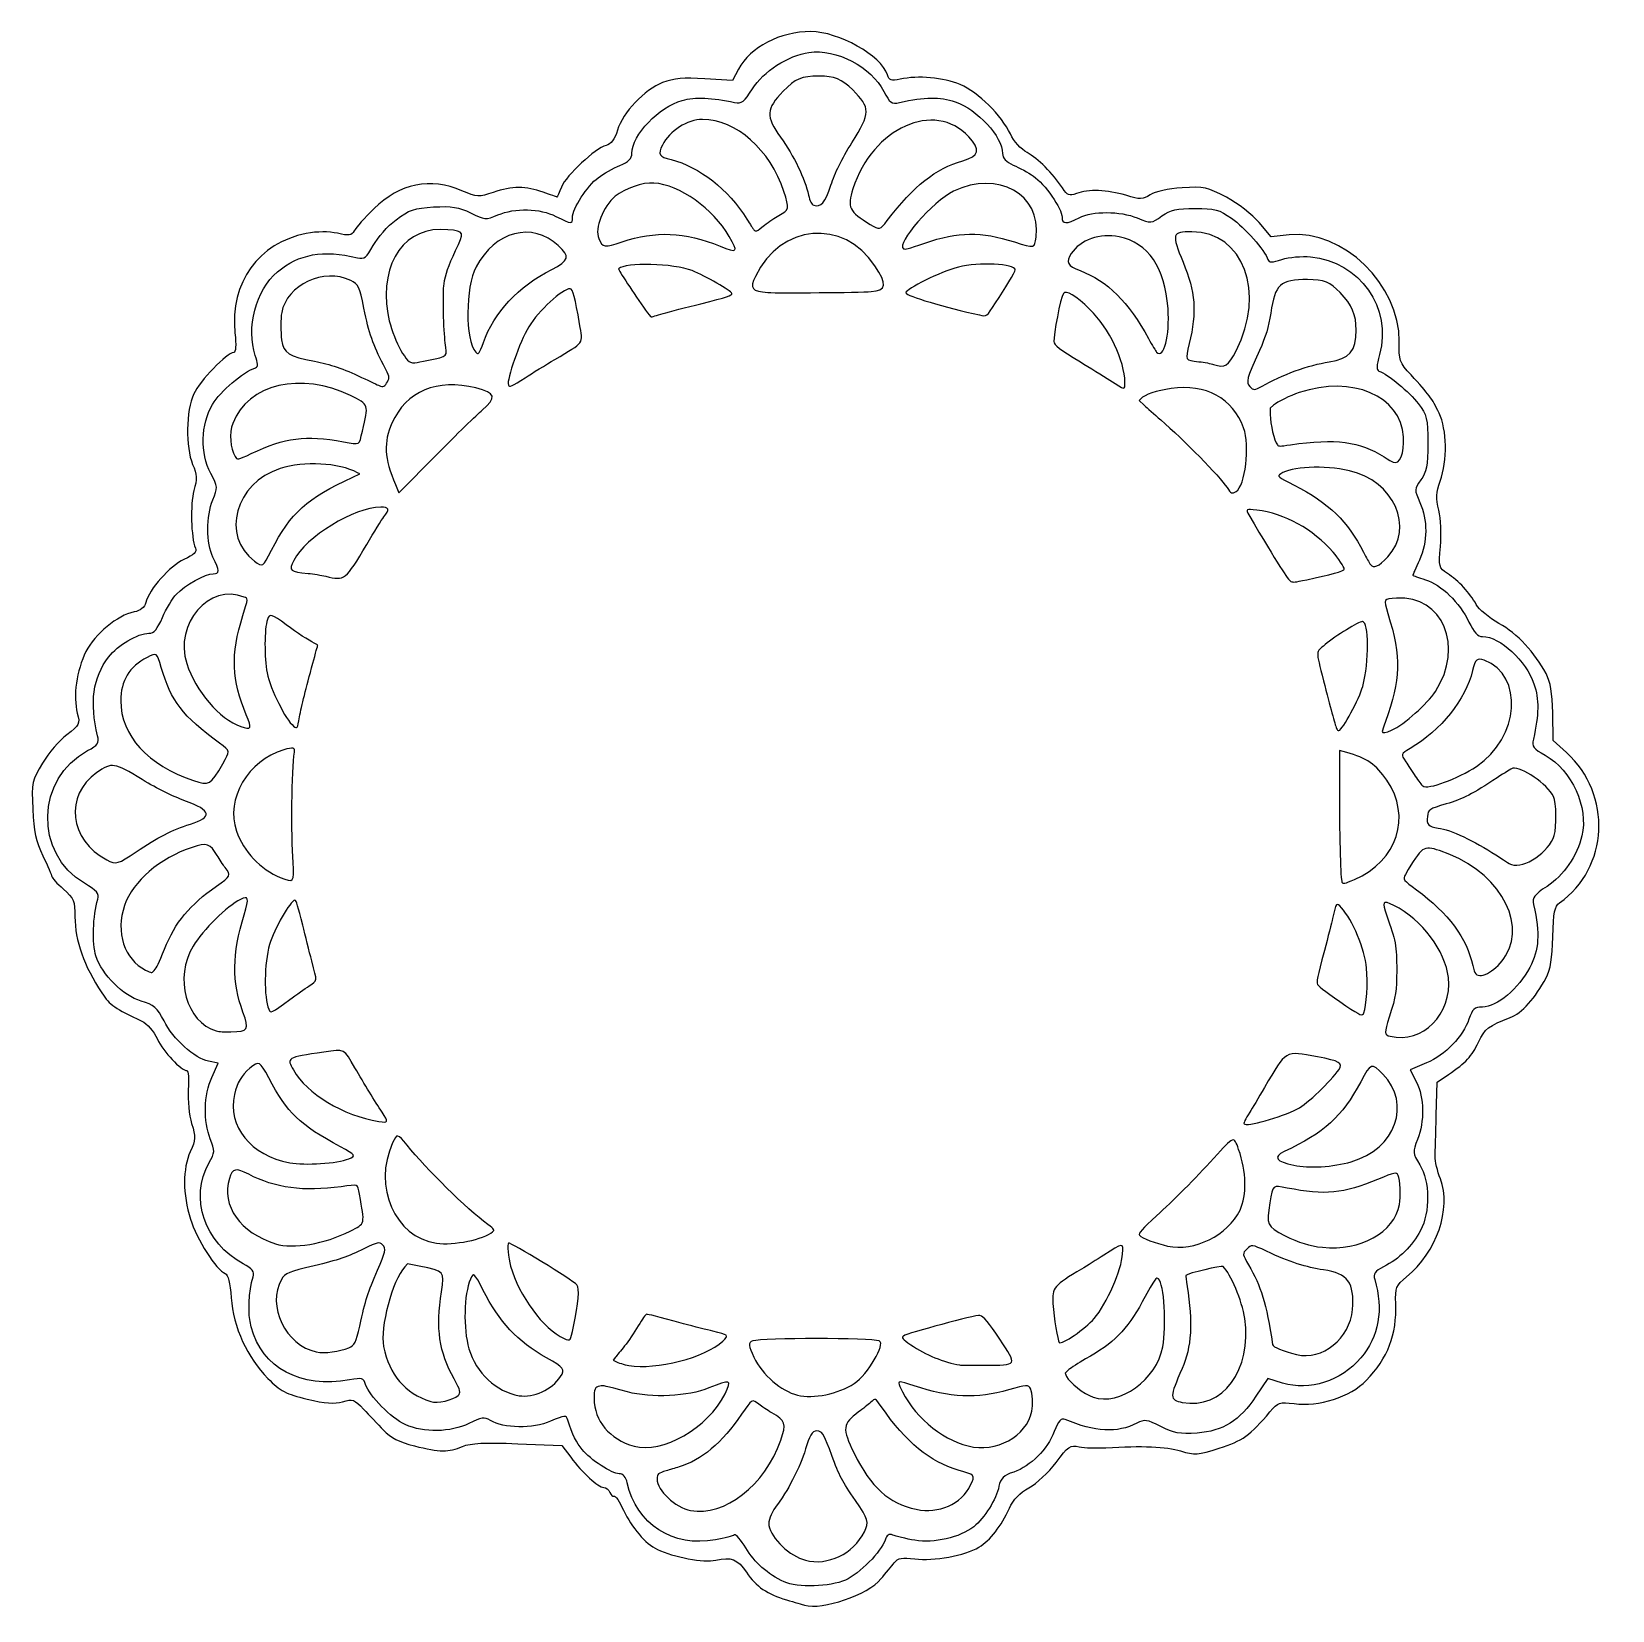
# Model space of a CAD drawing. Header units: centimetres. Extents: x -10.8 to 1.1, y 2.1 to 14.
import ezdxf

# ---------------------------------------------------------------- set-up
doc = ezdxf.new("R2010")
doc.units = ezdxf.units.CM
doc.header["$MEASUREMENT"] = 0
doc.layers.add('Layer 1', color=7, linetype='Continuous')

msp = doc.modelspace()

# ---------------------------------------------------------------- linework, layer by layer
at = {"layer": 'Layer 1', "color": 8, "lineweight": 25}
msp.add_open_spline([(-5.00033, 2.17429), (-5.01399, 2.17839), (-5.07537, 2.19633), (-5.13675, 2.21417), (-5.13675, 2.21417), (-5.27958, 2.25568), (-5.36194, 2.31254), (-5.43616, 2.42086), (-5.43616, 2.42086), (-5.50442, 2.52047), (-5.54844, 2.53765), (-5.66695, 2.51092), (-5.66695, 2.51092), (-5.75379, 2.49134), (-5.98289, 2.53384), (-6.10415, 2.59202), (-6.10415, 2.59202), (-6.19358, 2.63493), (-6.29539, 2.75315), (-6.35794, 2.88671), (-6.35794, 2.88671), (-6.38784, 2.95055), (-6.41993, 2.99805), (-6.42924, 2.99228), (-6.42924, 2.99228), (-6.43858, 2.98651), (-6.45261, 2.99847), (-6.46044, 3.01887), (-6.46044, 3.01887), (-6.46827, 3.03924), (-6.48896, 3.05626), (-6.50645, 3.05665), (-6.50645, 3.05665), (-6.54659, 3.05758), (-6.66689, 3.16751), (-6.75378, 3.28269), (-6.75378, 3.28269), (-6.75378, 3.28269), (-6.82048, 3.37114), (-6.82048, 3.37114), (-6.82048, 3.37114), (-6.82048, 3.37114), (-7.15066, 3.38471), (-7.15066, 3.38471), (-7.15066, 3.38471), (-7.40246, 3.39505), (-7.50065, 3.39003), (-7.56446, 3.36352), (-7.56446, 3.36352), (-7.67167, 3.31899), (-7.7325, 3.31978), (-7.92578, 3.36833), (-7.92578, 3.36833), (-8.03891, 3.39677), (-8.10416, 3.42995), (-8.15737, 3.48615), (-8.15737, 3.48615), (-8.19812, 3.5292), (-8.265, 3.60029), (-8.30599, 3.64411), (-8.30599, 3.64411), (-8.37427, 3.71713), (-8.38751, 3.72176), (-8.46397, 3.69954), (-8.46397, 3.69954), (-8.52649, 3.68136), (-8.59331, 3.68625), (-8.73049, 3.71906), (-8.73049, 3.71906), (-8.88701, 3.7565), (-8.92972, 3.77904), (-9.02501, 3.87448), (-9.02501, 3.87448), (-9.17679, 4.02651), (-9.28326, 4.26114), (-9.29877, 4.47778), (-9.29877, 4.47778), (-9.30668, 4.58835), (-9.32261, 4.65214), (-9.34441, 4.6605), (-9.34441, 4.6605), (-9.4087, 4.68519), (-9.55828, 4.91974), (-9.60457, 5.06846), (-9.60457, 5.06846), (-9.66293, 5.256), (-9.66321, 5.44481), (-9.6053, 5.57361), (-9.6053, 5.57361), (-9.56522, 5.66274), (-9.5642, 5.68415), (-9.5952, 5.78443), (-9.5952, 5.78443), (-9.61452, 5.84695), (-9.62555, 5.95881), (-9.62027, 6.03869), (-9.62027, 6.03869), (-9.61509, 6.11714), (-9.61907, 6.1813), (-9.62913, 6.1813), (-9.62913, 6.1813), (-9.6744, 6.1813), (-9.80758, 6.3219), (-9.85218, 6.41678), (-9.85218, 6.41678), (-9.88044, 6.47692), (-9.92982, 6.53447), (-9.96849, 6.55235), (-9.96849, 6.55235), (-10.17113, 6.64602), (-10.20732, 6.6715), (-10.26827, 6.7632), (-10.26827, 6.7632), (-10.40364, 6.96696), (-10.46977, 7.1547), (-10.46977, 7.33528), (-10.46977, 7.33528), (-10.46977, 7.45363), (-10.47799, 7.47324), (-10.55659, 7.54224), (-10.55659, 7.54224), (-10.60434, 7.58418), (-10.6434, 7.62611), (-10.6434, 7.63543), (-10.6434, 7.63543), (-10.6434, 7.64477), (-10.67373, 7.71488), (-10.71079, 7.79121), (-10.71079, 7.79121), (-10.76418, 7.90123), (-10.77995, 7.9738), (-10.78676, 8.14089), (-10.78676, 8.14089), (-10.795, 8.34284), (-10.7919, 8.35742), (-10.71318, 8.48715), (-10.71318, 8.48715), (-10.66798, 8.5616), (-10.58576, 8.65693), (-10.53047, 8.69897), (-10.53047, 8.69897), (-10.43503, 8.77155), (-10.43107, 8.77975), (-10.45243, 8.86121), (-10.45243, 8.86121), (-10.48544, 8.9871), (-10.45785, 9.18369), (-10.38779, 9.32196), (-10.38779, 9.32196), (-10.32056, 9.45462), (-10.15046, 9.59504), (-10.02708, 9.61972), (-10.02708, 9.61972), (-9.97817, 9.62951), (-9.9482, 9.65327), (-9.93911, 9.68949), (-9.93911, 9.68949), (-9.914, 9.78953), (-9.75844, 9.96529), (-9.65284, 10.01289), (-9.65284, 10.01289), (-9.57629, 10.04742), (-9.55426, 10.06933), (-9.56682, 10.09848), (-9.56682, 10.09848), (-9.6003, 10.17619), (-9.60705, 10.42651), (-9.57842, 10.52901), (-9.57842, 10.52901), (-9.55423, 10.61567), (-9.55585, 10.64969), (-9.5878, 10.72597), (-9.5878, 10.72597), (-9.64145, 10.85411), (-9.6374, 11.12819), (-9.58, 11.25387), (-9.58, 11.25387), (-9.53568, 11.3509), (-9.32962, 11.56393), (-9.28008, 11.56393), (-9.28008, 11.56393), (-9.26439, 11.56393), (-9.26082, 11.61866), (-9.27048, 11.71111), (-9.27048, 11.71111), (-9.3097, 12.0863), (-9.09277, 12.38875), (-8.73592, 12.45643), (-8.73592, 12.45643), (-8.6531, 12.47214), (-8.56812, 12.47267), (-8.50241, 12.45791), (-8.50241, 12.45791), (-8.41537, 12.43835), (-8.39558, 12.44133), (-8.3768, 12.4768), (-8.3768, 12.4768), (-8.36453, 12.49996), (-8.29744, 12.57496), (-8.22771, 12.64345), (-8.22771, 12.64345), (-8.03505, 12.8327), (-7.80558, 12.87936), (-7.56872, 12.77746), (-7.56872, 12.77746), (-7.45519, 12.72863), (-7.44299, 12.72799), (-7.3338, 12.76506), (-7.3338, 12.76506), (-7.19307, 12.81284), (-7.09017, 12.81317), (-6.95992, 12.76624), (-6.95992, 12.76624), (-6.90533, 12.74658), (-6.85924, 12.73033), (-6.8575, 12.73012), (-6.8575, 12.73012), (-6.85575, 12.72992), (-6.84033, 12.76353), (-6.82321, 12.80481), (-6.82321, 12.80481), (-6.78656, 12.89332), (-6.56876, 13.09632), (-6.48901, 13.11634), (-6.48901, 13.11634), (-6.45052, 13.126), (-6.42414, 13.16109), (-6.40345, 13.23011), (-6.40345, 13.23011), (-6.36336, 13.36391), (-6.20051, 13.53582), (-6.0647, 13.58769), (-6.0647, 13.58769), (-5.98038, 13.61989), (-5.90661, 13.62667), (-5.74823, 13.61679), (-5.74823, 13.61679), (-5.74823, 13.61679), (-5.5417, 13.60391), (-5.5417, 13.60391), (-5.5417, 13.60391), (-5.5417, 13.60391), (-5.49653, 13.68778), (-5.49653, 13.68778), (-5.49653, 13.68778), (-5.40671, 13.85456), (-5.18467, 13.97), (-4.95382, 13.96996), (-4.95382, 13.96996), (-4.74509, 13.96993), (-4.42539, 13.78988), (-4.37999, 13.6468), (-4.37999, 13.6468), (-4.3661, 13.60302), (-4.35126, 13.59768), (-4.28506, 13.6126), (-4.28506, 13.6126), (-4.14922, 13.64322), (-3.95893, 13.62644), (-3.83381, 13.57281), (-3.83381, 13.57281), (-3.69686, 13.5141), (-3.52457, 13.34453), (-3.45787, 13.2028), (-3.45787, 13.2028), (-3.43239, 13.14866), (-3.3782, 13.08831), (-3.33306, 13.06381), (-3.33306, 13.06381), (-3.24967, 13.01853), (-3.13992, 12.90868), (-3.06721, 12.79773), (-3.06721, 12.79773), (-3.03075, 12.74211), (-3.01532, 12.73593), (-2.96278, 12.75591), (-2.96278, 12.75591), (-2.87377, 12.78976), (-2.73177, 12.78477), (-2.59271, 12.74292), (-2.59271, 12.74292), (-2.48356, 12.71007), (-2.46552, 12.71047), (-2.4098, 12.74698), (-2.4098, 12.74698), (-2.37326, 12.77093), (-2.27531, 12.79216), (-2.1703, 12.7989), (-2.1703, 12.7989), (-2.00559, 12.80947), (-1.98133, 12.80428), (-1.8378, 12.72777), (-1.8378, 12.72777), (-1.75215, 12.68213), (-1.6429, 12.59735), (-1.59337, 12.53809), (-1.59337, 12.53809), (-1.59337, 12.53809), (-1.50381, 12.43093), (-1.50381, 12.43093), (-1.50381, 12.43093), (-1.50381, 12.43093), (-1.36692, 12.44617), (-1.36692, 12.44617), (-1.36692, 12.44617), (-0.96999, 12.49035), (-0.5343, 12.06802), (-0.54324, 11.64776), (-0.54324, 11.64776), (-0.54629, 11.50499), (-0.54097, 11.49002), (-0.45416, 11.39631), (-0.45416, 11.39631), (-0.3188, 11.25019), (-0.2976, 11.22132), (-0.24387, 11.11012), (-0.24387, 11.11012), (-0.18428, 10.98677), (-0.18074, 10.75544), (-0.23609, 10.60035), (-0.23609, 10.60035), (-0.26734, 10.51269), (-0.26932, 10.47173), (-0.24659, 10.38143), (-0.24659, 10.38143), (-0.23074, 10.31856), (-0.22508, 10.2012), (-0.23349, 10.11095), (-0.23349, 10.11095), (-0.24781, 9.95767), (-0.2458, 9.94989), (-0.18127, 9.90817), (-0.18127, 9.90817), (-0.09877, 9.85488), (-0.01275, 9.7622), (0.03477, 9.67542), (0.03477, 9.67542), (0.05445, 9.63946), (0.13107, 9.57588), (0.20505, 9.53413), (0.20505, 9.53413), (0.34192, 9.4569), (0.47583, 9.31426), (0.55832, 9.15786), (0.55832, 9.15786), (0.59087, 9.09619), (0.60534, 9.01091), (0.60833, 8.86322), (0.60833, 8.86322), (0.60833, 8.86322), (0.61254, 8.65539), (0.61254, 8.65539), (0.61254, 8.65539), (0.61254, 8.65539), (0.71096, 8.56541), (0.71096, 8.56541), (0.71096, 8.56541), (1.05524, 8.25071), (1.03, 7.7007), (0.65924, 7.43889), (0.65924, 7.43889), (0.62161, 7.4123), (0.61288, 7.36833), (0.60883, 7.18471), (0.60883, 7.18471), (0.60526, 7.02358), (0.59132, 6.93886), (0.55793, 6.87583), (0.55793, 6.87583), (0.4789, 6.72674), (0.37399, 6.61059), (0.28969, 6.57889), (0.28969, 6.57889), (0.12861, 6.51828), (0.09829, 6.49486), (0.05114, 6.39471), (0.05114, 6.39471), (0, 6.28605), (-0.04014, 6.24274), (-0.17394, 6.15183), (-0.17394, 6.15183), (-0.17394, 6.15183), (-0.25834, 6.09449), (-0.25834, 6.09449), (-0.25834, 6.09449), (-0.25834, 6.09449), (-0.26535, 5.84645), (-0.26535, 5.84645), (-0.26535, 5.84645), (-0.26919, 5.71003), (-0.27284, 5.57062), (-0.27347, 5.53667), (-0.27347, 5.53667), (-0.27411, 5.5027), (-0.25651, 5.4275), (-0.23439, 5.36956), (-0.23439, 5.36956), (-0.14917, 5.14641), (-0.26112, 4.82222), (-0.48802, 4.63518), (-0.48802, 4.63518), (-0.56671, 4.57033), (-0.57296, 4.55501), (-0.56877, 4.43674), (-0.56877, 4.43674), (-0.56041, 4.19918), (-0.62608, 4.02767), (-0.79013, 3.85863), (-0.79013, 3.85863), (-0.90995, 3.73515), (-1.1458, 3.65945), (-1.33141, 3.6849), (-1.33141, 3.6849), (-1.43875, 3.69962), (-1.45121, 3.69536), (-1.51201, 3.62334), (-1.51201, 3.62334), (-1.66052, 3.44736), (-1.71977, 3.40474), (-1.8914, 3.35058), (-1.8914, 3.35058), (-2.05303, 3.29957), (-2.07579, 3.29798), (-2.1817, 3.33013), (-2.1817, 3.33013), (-2.29105, 3.3633), (-2.46952, 3.37095), (-2.74312, 3.35415), (-2.74312, 3.35415), (-2.81133, 3.34994), (-2.90063, 3.35341), (-2.94156, 3.36182), (-2.94156, 3.36182), (-3.0094, 3.37577), (-3.02472, 3.36534), (-3.11518, 3.24363), (-3.11518, 3.24363), (-3.16976, 3.17024), (-3.26112, 3.08464), (-3.31822, 3.05342), (-3.31822, 3.05342), (-3.38778, 3.01543), (-3.4362, 2.96529), (-3.46496, 2.90155), (-3.46496, 2.90155), (-3.52544, 2.76741), (-3.60947, 2.6597), (-3.6935, 2.60861), (-3.6935, 2.60861), (-3.79682, 2.54577), (-4.0341, 2.50232), (-4.17317, 2.52079), (-4.17317, 2.52079), (-4.2703, 2.53368), (-4.29921, 2.52838), (-4.32845, 2.4924), (-4.32845, 2.4924), (-4.34822, 2.46811), (-4.39293, 2.41326), (-4.4278, 2.37059), (-4.4278, 2.37059), (-4.52332, 2.25367), (-4.86934, 2.13506), (-5.00033, 2.17429)], degree=3, knots=[0, 0, 0, 0, 0.00854701, 0.00854701, 0.00854701, 0.00854701, 0.01709402, 0.01709402, 0.01709402, 0.01709402, 0.02564103, 0.02564103, 0.02564103, 0.02564103, 0.03418803, 0.03418803, 0.03418803, 0.03418803, 0.04273504, 0.04273504, 0.04273504, 0.04273504, 0.05128205, 0.05128205, 0.05128205, 0.05128205, 0.05982906, 0.05982906, 0.05982906, 0.05982906, 0.06837607, 0.06837607, 0.06837607, 0.06837607, 0.07692308, 0.07692308, 0.07692308, 0.07692308, 0.08547009, 0.08547009, 0.08547009, 0.08547009, 0.09401709, 0.09401709, 0.09401709, 0.09401709, 0.1025641, 0.1025641, 0.1025641, 0.1025641, 0.11111111, 0.11111111, 0.11111111, 0.11111111, 0.11965812, 0.11965812, 0.11965812, 0.11965812, 0.12820513, 0.12820513, 0.12820513, 0.12820513, 0.13675214, 0.13675214, 0.13675214, 0.13675214, 0.14529915, 0.14529915, 0.14529915, 0.14529915, 0.15384615, 0.15384615, 0.15384615, 0.15384615, 0.16239316, 0.16239316, 0.16239316, 0.16239316, 0.17094017, 0.17094017, 0.17094017, 0.17094017, 0.17948718, 0.17948718, 0.17948718, 0.17948718, 0.18803419, 0.18803419, 0.18803419, 0.18803419, 0.1965812, 0.1965812, 0.1965812, 0.1965812, 0.20512821, 0.20512821, 0.20512821, 0.20512821, 0.21367521, 0.21367521, 0.21367521, 0.21367521, 0.22222222, 0.22222222, 0.22222222, 0.22222222, 0.23076923, 0.23076923, 0.23076923, 0.23076923, 0.23931624, 0.23931624, 0.23931624, 0.23931624, 0.24786325, 0.24786325, 0.24786325, 0.24786325, 0.25641026, 0.25641026, 0.25641026, 0.25641026, 0.26495726, 0.26495726, 0.26495726, 0.26495726, 0.27350427, 0.27350427, 0.27350427, 0.27350427, 0.28205128, 0.28205128, 0.28205128, 0.28205128, 0.29059829, 0.29059829, 0.29059829, 0.29059829, 0.2991453, 0.2991453, 0.2991453, 0.2991453, 0.30769231, 0.30769231, 0.30769231, 0.30769231, 0.31623932, 0.31623932, 0.31623932, 0.31623932, 0.32478632, 0.32478632, 0.32478632, 0.32478632, 0.33333333, 0.33333333, 0.33333333, 0.33333333, 0.34188034, 0.34188034, 0.34188034, 0.34188034, 0.35042735, 0.35042735, 0.35042735, 0.35042735, 0.35897436, 0.35897436, 0.35897436, 0.35897436, 0.36752137, 0.36752137, 0.36752137, 0.36752137, 0.37606838, 0.37606838, 0.37606838, 0.37606838, 0.38461538, 0.38461538, 0.38461538, 0.38461538, 0.39316239, 0.39316239, 0.39316239, 0.39316239, 0.4017094, 0.4017094, 0.4017094, 0.4017094, 0.41025641, 0.41025641, 0.41025641, 0.41025641, 0.41880342, 0.41880342, 0.41880342, 0.41880342, 0.42735043, 0.42735043, 0.42735043, 0.42735043, 0.43589744, 0.43589744, 0.43589744, 0.43589744, 0.44444444, 0.44444444, 0.44444444, 0.44444444, 0.45299145, 0.45299145, 0.45299145, 0.45299145, 0.46153846, 0.46153846, 0.46153846, 0.46153846, 0.47008547, 0.47008547, 0.47008547, 0.47008547, 0.47863248, 0.47863248, 0.47863248, 0.47863248, 0.48717949, 0.48717949, 0.48717949, 0.48717949, 0.4957265, 0.4957265, 0.4957265, 0.4957265, 0.5042735, 0.5042735, 0.5042735, 0.5042735, 0.51282051, 0.51282051, 0.51282051, 0.51282051, 0.52136752, 0.52136752, 0.52136752, 0.52136752, 0.52991453, 0.52991453, 0.52991453, 0.52991453, 0.53846154, 0.53846154, 0.53846154, 0.53846154, 0.54700855, 0.54700855, 0.54700855, 0.54700855, 0.55555556, 0.55555556, 0.55555556, 0.55555556, 0.56410256, 0.56410256, 0.56410256, 0.56410256, 0.57264957, 0.57264957, 0.57264957, 0.57264957, 0.58119658, 0.58119658, 0.58119658, 0.58119658, 0.58974359, 0.58974359, 0.58974359, 0.58974359, 0.5982906, 0.5982906, 0.5982906, 0.5982906, 0.60683761, 0.60683761, 0.60683761, 0.60683761, 0.61538462, 0.61538462, 0.61538462, 0.61538462, 0.62393162, 0.62393162, 0.62393162, 0.62393162, 0.63247863, 0.63247863, 0.63247863, 0.63247863, 0.64102564, 0.64102564, 0.64102564, 0.64102564, 0.64957265, 0.64957265, 0.64957265, 0.64957265, 0.65811966, 0.65811966, 0.65811966, 0.65811966, 0.66666667, 0.66666667, 0.66666667, 0.66666667, 0.67521368, 0.67521368, 0.67521368, 0.67521368, 0.68376068, 0.68376068, 0.68376068, 0.68376068, 0.69230769, 0.69230769, 0.69230769, 0.69230769, 0.7008547, 0.7008547, 0.7008547, 0.7008547, 0.70940171, 0.70940171, 0.70940171, 0.70940171, 0.71794872, 0.71794872, 0.71794872, 0.71794872, 0.72649573, 0.72649573, 0.72649573, 0.72649573, 0.73504274, 0.73504274, 0.73504274, 0.73504274, 0.74358974, 0.74358974, 0.74358974, 0.74358974, 0.75213675, 0.75213675, 0.75213675, 0.75213675, 0.76068376, 0.76068376, 0.76068376, 0.76068376, 0.76923077, 0.76923077, 0.76923077, 0.76923077, 0.77777778, 0.77777778, 0.77777778, 0.77777778, 0.78632479, 0.78632479, 0.78632479, 0.78632479, 0.79487179, 0.79487179, 0.79487179, 0.79487179, 0.8034188, 0.8034188, 0.8034188, 0.8034188, 0.81196581, 0.81196581, 0.81196581, 0.81196581, 0.82051282, 0.82051282, 0.82051282, 0.82051282, 0.82905983, 0.82905983, 0.82905983, 0.82905983, 0.83760684, 0.83760684, 0.83760684, 0.83760684, 0.84615385, 0.84615385, 0.84615385, 0.84615385, 0.85470085, 0.85470085, 0.85470085, 0.85470085, 0.86324786, 0.86324786, 0.86324786, 0.86324786, 0.87179487, 0.87179487, 0.87179487, 0.87179487, 0.88034188, 0.88034188, 0.88034188, 0.88034188, 0.88888889, 0.88888889, 0.88888889, 0.88888889, 0.8974359, 0.8974359, 0.8974359, 0.8974359, 0.90598291, 0.90598291, 0.90598291, 0.90598291, 0.91452991, 0.91452991, 0.91452991, 0.91452991, 0.92307692, 0.92307692, 0.92307692, 0.92307692, 0.93162393, 0.93162393, 0.93162393, 0.93162393, 0.94017094, 0.94017094, 0.94017094, 0.94017094, 0.94871795, 0.94871795, 0.94871795, 0.94871795, 0.95726496, 0.95726496, 0.95726496, 0.95726496, 0.96581197, 0.96581197, 0.96581197, 0.96581197, 0.97435897, 0.97435897, 0.97435897, 0.97435897, 0.98290598, 0.98290598, 0.98290598, 0.98290598, 1, 1, 1, 1], dxfattribs=at)
at = {"layer": 'Layer 1', "color": 178, "lineweight": 25}
for points, knots in [([(-4.69445, 2.36236), (-4.58716, 2.4112), (-4.42481, 2.57503), (-4.39708, 2.6624), (-4.39708, 2.6624), (-4.38486, 2.70092), (-4.36803, 2.7115), (-4.33874, 2.69912), (-4.33874, 2.69912), (-4.31609, 2.68952), (-4.24177, 2.67211), (-4.17354, 2.66039), (-4.17354, 2.66039), (-4.03011, 2.63578), (-3.83701, 2.68052), (-3.73274, 2.76251), (-3.73274, 2.76251), (-3.65226, 2.82583), (-3.56317, 2.96823), (-3.5433, 3.06528), (-3.5433, 3.06528), (-3.53137, 3.12364), (-3.50777, 3.1464), (-3.43228, 3.17235), (-3.43228, 3.17235), (-3.30536, 3.21598), (-3.17929, 3.34161), (-3.12825, 3.47525), (-3.12825, 3.47525), (-3.09674, 3.55772), (-3.07747, 3.57944), (-3.04731, 3.56656), (-3.04731, 3.56656), (-2.8253, 3.4716), (-2.6548, 3.4626), (-2.5105, 3.53819), (-2.5105, 3.53819), (-2.45218, 3.56875), (-2.43356, 3.56613), (-2.32974, 3.51261), (-2.32974, 3.51261), (-2.23287, 3.46271), (-2.18855, 3.45488), (-2.05819, 3.46464), (-2.05819, 3.46464), (-1.8623, 3.4793), (-1.73897, 3.55624), (-1.61713, 3.73975), (-1.61713, 3.73975), (-1.61713, 3.73975), (-1.52868, 3.87297), (-1.52868, 3.87297), (-1.52868, 3.87297), (-1.52868, 3.87297), (-1.41753, 3.8395), (-1.41753, 3.8395), (-1.41753, 3.8395), (-1.21282, 3.77791), (-0.9806, 3.85244), (-0.83034, 4.02799), (-0.83034, 4.02799), (-0.69554, 4.18547), (-0.65892, 4.39237), (-0.72652, 4.61484), (-0.72652, 4.61484), (-0.73983, 4.65868), (-0.72739, 4.67659), (-0.6599, 4.71067), (-0.6599, 4.71067), (-0.54351, 4.76943), (-0.44484, 4.86648), (-0.38341, 4.98258), (-0.38341, 4.98258), (-0.30943, 5.12233), (-0.31197, 5.35104), (-0.38883, 5.47539), (-0.38883, 5.47539), (-0.44312, 5.56329), (-0.44379, 5.57062), (-0.40566, 5.66587), (-0.40566, 5.66587), (-0.35221, 5.79946), (-0.35539, 5.98059), (-0.41317, 6.09391), (-0.41317, 6.09391), (-0.41317, 6.09391), (-0.4603, 6.18636), (-0.4603, 6.18636), (-0.4603, 6.18636), (-0.4603, 6.18636), (-0.33896, 6.23856), (-0.33896, 6.23856), (-0.33896, 6.23856), (-0.19759, 6.29936), (-0.06212, 6.43871), (-0.01984, 6.56683), (-0.01984, 6.56683), (0.00508, 6.64231), (0.02133, 6.65689), (0.08046, 6.65689), (0.08046, 6.65689), (0.18751, 6.65689), (0.35459, 6.79688), (0.4359, 6.95471), (0.4359, 6.95471), (0.50665, 7.09202), (0.51332, 7.20177), (0.46456, 7.42582), (0.46456, 7.42582), (0.45313, 7.47842), (0.46839, 7.49914), (0.56518, 7.56227), (0.56518, 7.56227), (0.68805, 7.64241), (0.79227, 7.79325), (0.82701, 7.94123), (0.82701, 7.94123), (0.87744, 8.15613), (0.75118, 8.43293), (0.5516, 8.54512), (0.5516, 8.54512), (0.46363, 8.59454), (0.4509, 8.61184), (0.46294, 8.66545), (0.46294, 8.66545), (0.50517, 8.85328), (0.50636, 8.96297), (0.46752, 9.07994), (0.46752, 9.07994), (0.40971, 9.25399), (0.21325, 9.43502), (0.08221, 9.43502), (0.08221, 9.43502), (0.04612, 9.43502), (0.01603, 9.46706), (-0.02013, 9.544), (-0.02013, 9.544), (-0.08827, 9.68896), (-0.22905, 9.82602), (-0.3457, 9.86097), (-0.3457, 9.86097), (-0.3978, 9.87658), (-0.44045, 9.89195), (-0.44045, 9.89513), (-0.44045, 9.89513), (-0.44045, 9.8983), (-0.41836, 9.94955), (-0.39137, 10.009), (-0.39137, 10.009), (-0.33033, 10.14357), (-0.32874, 10.30989), (-0.38732, 10.43961), (-0.38732, 10.43961), (-0.43127, 10.53693), (-0.43114, 10.54018), (-0.38047, 10.60921), (-0.38047, 10.60921), (-0.33801, 10.66705), (-0.32882, 10.71597), (-0.32882, 10.88401), (-0.32882, 10.88401), (-0.32882, 11.07059), (-0.33499, 11.09652), (-0.3996, 11.18119), (-0.3996, 11.18119), (-0.4653, 11.26731), (-0.63058, 11.40422), (-0.69464, 11.42557), (-0.69464, 11.42557), (-0.71469, 11.43226), (-0.71353, 11.46637), (-0.6904, 11.54898), (-0.6904, 11.54898), (-0.59283, 11.89753), (-0.83881, 12.24634), (-1.20719, 12.28174), (-1.20719, 12.28174), (-1.27344, 12.2881), (-1.37025, 12.27924), (-1.42235, 12.26205), (-1.42235, 12.26205), (-1.49553, 12.2379), (-1.51932, 12.23756), (-1.52699, 12.26056), (-1.52699, 12.26056), (-1.54985, 12.32912), (-1.70206, 12.50235), (-1.79985, 12.57108), (-1.79985, 12.57108), (-1.89156, 12.63553), (-1.9267, 12.64503), (-2.07333, 12.64503), (-2.07333, 12.64503), (-2.20914, 12.64503), (-2.25703, 12.63403), (-2.32169, 12.58798), (-2.32169, 12.58798), (-2.40027, 12.53203), (-2.40382, 12.53174), (-2.50635, 12.57325), (-2.50635, 12.57325), (-2.63649, 12.62594), (-2.84149, 12.6267), (-2.94174, 12.57487), (-2.94174, 12.57487), (-3.03945, 12.52433), (-3.06972, 12.52531), (-3.06985, 12.57901), (-3.06985, 12.57901), (-3.07001, 12.64183), (-3.20175, 12.83091), (-3.2843, 12.88676), (-3.2843, 12.88676), (-3.32317, 12.91307), (-3.39127, 12.95029), (-3.43561, 12.96948), (-3.43561, 12.96948), (-3.48964, 12.99286), (-3.51623, 13.02141), (-3.51623, 13.0561), (-3.51623, 13.0561), (-3.51623, 13.1818), (-3.7056, 13.38852), (-3.87107, 13.44348), (-3.87107, 13.44348), (-3.98891, 13.48262), (-4.09652, 13.48128), (-4.28956, 13.43827), (-4.28956, 13.43827), (-4.34785, 13.42529), (-4.36208, 13.43544), (-4.40576, 13.52105), (-4.40576, 13.52105), (-4.50046, 13.70665), (-4.76258, 13.84325), (-4.96742, 13.81373), (-4.96742, 13.81373), (-5.12344, 13.79125), (-5.31058, 13.6707), (-5.3921, 13.54017), (-5.3921, 13.54017), (-5.45288, 13.44288), (-5.47254, 13.42802), (-5.5254, 13.43954), (-5.5254, 13.43954), (-5.69238, 13.47595), (-5.82038, 13.4809), (-5.91749, 13.45471), (-5.91749, 13.45471), (-6.09256, 13.40749), (-6.29436, 13.19424), (-6.29436, 13.05646), (-6.29436, 13.05646), (-6.29436, 13.01999), (-6.3214, 12.99305), (-6.3845, 12.96668), (-6.3845, 12.96668), (-6.43411, 12.94596), (-6.50774, 12.90468), (-6.54817, 12.87493), (-6.54817, 12.87493), (-6.62866, 12.8157), (-6.74084, 12.64214), (-6.74084, 12.57683), (-6.74084, 12.57683), (-6.74084, 12.52468), (-6.74703, 12.52509), (-6.86485, 12.58521), (-6.86485, 12.58521), (-6.98317, 12.64557), (-7.16984, 12.64995), (-7.30033, 12.59543), (-7.30033, 12.59543), (-7.38994, 12.55799), (-7.40003, 12.55874), (-7.50372, 12.61052), (-7.50372, 12.61052), (-7.59219, 12.6547), (-7.64461, 12.66321), (-7.78103, 12.6555), (-7.78103, 12.6555), (-7.92694, 12.64725), (-7.96438, 12.63456), (-8.06336, 12.55979), (-8.06336, 12.55979), (-8.12612, 12.51238), (-8.20304, 12.42552), (-8.2343, 12.36676), (-8.2343, 12.36676), (-8.28354, 12.2742), (-8.29941, 12.26192), (-8.35314, 12.27478), (-8.35314, 12.27478), (-8.61002, 12.33626), (-8.7917, 12.30401), (-8.95297, 12.16832), (-8.95297, 12.16832), (-9.11297, 12.03369), (-9.18888, 11.74568), (-9.11797, 11.54228), (-9.11797, 11.54228), (-9.09766, 11.48403), (-9.09699, 11.45669), (-9.11569, 11.45045), (-9.11569, 11.45045), (-9.21015, 11.41897), (-9.38098, 11.27326), (-9.43849, 11.17515), (-9.43849, 11.17515), (-9.52716, 11.02384), (-9.53255, 10.81151), (-9.45162, 10.65758), (-9.45162, 10.65758), (-9.39927, 10.55799), (-9.39855, 10.54867), (-9.43628, 10.45914), (-9.43628, 10.45914), (-9.4876, 10.33732), (-9.48732, 10.13349), (-9.43568, 10.02998), (-9.43568, 10.02998), (-9.3851, 9.9286), (-9.38464, 9.90629), (-9.43313, 9.90629), (-9.43313, 9.90629), (-9.49095, 9.90629), (-9.6485, 9.8193), (-9.70952, 9.75368), (-9.70952, 9.75368), (-9.7393, 9.72166), (-9.78634, 9.64245), (-9.81406, 9.57765), (-9.81406, 9.57765), (-9.85107, 9.49111), (-9.87813, 9.45981), (-9.91594, 9.45981), (-9.91594, 9.45981), (-9.99898, 9.45981), (-10.15055, 9.37038), (-10.21794, 9.28161), (-10.21794, 9.28161), (-10.33546, 9.1268), (-10.36134, 8.94048), (-10.29998, 8.69087), (-10.29998, 8.69087), (-10.28702, 8.63814), (-10.29835, 8.62158), (-10.37575, 8.58015), (-10.37575, 8.58015), (-10.7634, 8.37261), (-10.77689, 7.8069), (-10.39947, 7.58574), (-10.39947, 7.58574), (-10.30469, 7.53017), (-10.28674, 7.50864), (-10.29949, 7.46572), (-10.29949, 7.46572), (-10.3358, 7.34351), (-10.34232, 7.1311), (-10.31254, 7.04085), (-10.31254, 7.04085), (-10.26578, 6.89917), (-10.10908, 6.74256), (-9.97425, 6.70277), (-9.97425, 6.70277), (-9.8771, 6.67411), (-9.8524, 6.65276), (-9.80248, 6.55426), (-9.80248, 6.55426), (-9.73404, 6.41921), (-9.57189, 6.27184), (-9.46911, 6.25128), (-9.46911, 6.25128), (-9.46911, 6.25128), (-9.39665, 6.23678), (-9.39665, 6.23678), (-9.39665, 6.23678), (-9.39665, 6.23678), (-9.44486, 6.13058), (-9.44486, 6.13058), (-9.44486, 6.13058), (-9.50353, 6.00131), (-9.50824, 5.80014), (-9.45568, 5.66878), (-9.45568, 5.66878), (-9.41975, 5.57898), (-9.42038, 5.56705), (-9.46534, 5.48844), (-9.46534, 5.48844), (-9.61357, 5.2292), (-9.49841, 4.88849), (-9.2102, 4.73361), (-9.2102, 4.73361), (-9.13894, 4.6953), (-9.12293, 4.67434), (-9.1351, 4.63531), (-9.1351, 4.63531), (-9.16889, 4.52692), (-9.17545, 4.35689), (-9.14954, 4.26069), (-9.14954, 4.26069), (-9.0661, 3.95081), (-8.78035, 3.79719), (-8.41119, 3.86376), (-8.41119, 3.86376), (-8.31866, 3.88046), (-8.30624, 3.87678), (-8.29083, 3.8282), (-8.29083, 3.8282), (-8.2631, 3.74084), (-8.10075, 3.57703), (-7.99346, 3.52817), (-7.99346, 3.52817), (-7.85453, 3.46488), (-7.65379, 3.46845), (-7.51729, 3.53661), (-7.51729, 3.53661), (-7.42304, 3.58368), (-7.40048, 3.58674), (-7.35555, 3.55867), (-7.35555, 3.55867), (-7.25842, 3.49803), (-7.03514, 3.49488), (-6.90523, 3.55235), (-6.90523, 3.55235), (-6.79685, 3.60029), (-6.7872, 3.60098), (-6.7746, 3.56161), (-6.7746, 3.56161), (-6.73957, 3.4522), (-6.71015, 3.39079), (-6.66885, 3.34095), (-6.66885, 3.34095), (-6.60527, 3.26422), (-6.44462, 3.15944), (-6.39059, 3.15944), (-6.39059, 3.15944), (-6.3609, 3.15944), (-6.33968, 3.13555), (-6.33002, 3.09121), (-6.33002, 3.09121), (-6.26245, 2.78167), (-5.9871, 2.604), (-5.66854, 2.66441), (-5.66854, 2.66441), (-5.60134, 2.67716), (-5.53712, 2.6933), (-5.52585, 2.70026), (-5.52585, 2.70026), (-5.51455, 2.70724), (-5.47632, 2.66345), (-5.44084, 2.60294), (-5.44084, 2.60294), (-5.37729, 2.49447), (-5.27714, 2.4058), (-5.15419, 2.3491), (-5.15419, 2.3491), (-5.05553, 2.30359), (-4.80777, 2.31074), (-4.69445, 2.36236)], [0, 0, 0, 0, 0.00862069, 0.00862069, 0.00862069, 0.00862069, 0.01724138, 0.01724138, 0.01724138, 0.01724138, 0.02586207, 0.02586207, 0.02586207, 0.02586207, 0.03448276, 0.03448276, 0.03448276, 0.03448276, 0.04310345, 0.04310345, 0.04310345, 0.04310345, 0.05172414, 0.05172414, 0.05172414, 0.05172414, 0.06034483, 0.06034483, 0.06034483, 0.06034483, 0.06896552, 0.06896552, 0.06896552, 0.06896552, 0.07758621, 0.07758621, 0.07758621, 0.07758621, 0.0862069, 0.0862069, 0.0862069, 0.0862069, 0.09482759, 0.09482759, 0.09482759, 0.09482759, 0.10344828, 0.10344828, 0.10344828, 0.10344828, 0.11206897, 0.11206897, 0.11206897, 0.11206897, 0.12068966, 0.12068966, 0.12068966, 0.12068966, 0.12931034, 0.12931034, 0.12931034, 0.12931034, 0.13793103, 0.13793103, 0.13793103, 0.13793103, 0.14655172, 0.14655172, 0.14655172, 0.14655172, 0.15517241, 0.15517241, 0.15517241, 0.15517241, 0.1637931, 0.1637931, 0.1637931, 0.1637931, 0.17241379, 0.17241379, 0.17241379, 0.17241379, 0.18103448, 0.18103448, 0.18103448, 0.18103448, 0.18965517, 0.18965517, 0.18965517, 0.18965517, 0.19827586, 0.19827586, 0.19827586, 0.19827586, 0.20689655, 0.20689655, 0.20689655, 0.20689655, 0.21551724, 0.21551724, 0.21551724, 0.21551724, 0.22413793, 0.22413793, 0.22413793, 0.22413793, 0.23275862, 0.23275862, 0.23275862, 0.23275862, 0.24137931, 0.24137931, 0.24137931, 0.24137931, 0.25, 0.25, 0.25, 0.25, 0.25862069, 0.25862069, 0.25862069, 0.25862069, 0.26724138, 0.26724138, 0.26724138, 0.26724138, 0.27586207, 0.27586207, 0.27586207, 0.27586207, 0.28448276, 0.28448276, 0.28448276, 0.28448276, 0.29310345, 0.29310345, 0.29310345, 0.29310345, 0.30172414, 0.30172414, 0.30172414, 0.30172414, 0.31034483, 0.31034483, 0.31034483, 0.31034483, 0.31896552, 0.31896552, 0.31896552, 0.31896552, 0.32758621, 0.32758621, 0.32758621, 0.32758621, 0.3362069, 0.3362069, 0.3362069, 0.3362069, 0.34482759, 0.34482759, 0.34482759, 0.34482759, 0.35344828, 0.35344828, 0.35344828, 0.35344828, 0.36206897, 0.36206897, 0.36206897, 0.36206897, 0.37068966, 0.37068966, 0.37068966, 0.37068966, 0.37931034, 0.37931034, 0.37931034, 0.37931034, 0.38793103, 0.38793103, 0.38793103, 0.38793103, 0.39655172, 0.39655172, 0.39655172, 0.39655172, 0.40517241, 0.40517241, 0.40517241, 0.40517241, 0.4137931, 0.4137931, 0.4137931, 0.4137931, 0.42241379, 0.42241379, 0.42241379, 0.42241379, 0.43103448, 0.43103448, 0.43103448, 0.43103448, 0.43965517, 0.43965517, 0.43965517, 0.43965517, 0.44827586, 0.44827586, 0.44827586, 0.44827586, 0.45689655, 0.45689655, 0.45689655, 0.45689655, 0.46551724, 0.46551724, 0.46551724, 0.46551724, 0.47413793, 0.47413793, 0.47413793, 0.47413793, 0.48275862, 0.48275862, 0.48275862, 0.48275862, 0.49137931, 0.49137931, 0.49137931, 0.49137931, 0.5, 0.5, 0.5, 0.5, 0.50862069, 0.50862069, 0.50862069, 0.50862069, 0.51724138, 0.51724138, 0.51724138, 0.51724138, 0.52586207, 0.52586207, 0.52586207, 0.52586207, 0.53448276, 0.53448276, 0.53448276, 0.53448276, 0.54310345, 0.54310345, 0.54310345, 0.54310345, 0.55172414, 0.55172414, 0.55172414, 0.55172414, 0.56034483, 0.56034483, 0.56034483, 0.56034483, 0.56896552, 0.56896552, 0.56896552, 0.56896552, 0.57758621, 0.57758621, 0.57758621, 0.57758621, 0.5862069, 0.5862069, 0.5862069, 0.5862069, 0.59482759, 0.59482759, 0.59482759, 0.59482759, 0.60344828, 0.60344828, 0.60344828, 0.60344828, 0.61206897, 0.61206897, 0.61206897, 0.61206897, 0.62068966, 0.62068966, 0.62068966, 0.62068966, 0.62931034, 0.62931034, 0.62931034, 0.62931034, 0.63793103, 0.63793103, 0.63793103, 0.63793103, 0.64655172, 0.64655172, 0.64655172, 0.64655172, 0.65517241, 0.65517241, 0.65517241, 0.65517241, 0.6637931, 0.6637931, 0.6637931, 0.6637931, 0.67241379, 0.67241379, 0.67241379, 0.67241379, 0.68103448, 0.68103448, 0.68103448, 0.68103448, 0.68965517, 0.68965517, 0.68965517, 0.68965517, 0.69827586, 0.69827586, 0.69827586, 0.69827586, 0.70689655, 0.70689655, 0.70689655, 0.70689655, 0.71551724, 0.71551724, 0.71551724, 0.71551724, 0.72413793, 0.72413793, 0.72413793, 0.72413793, 0.73275862, 0.73275862, 0.73275862, 0.73275862, 0.74137931, 0.74137931, 0.74137931, 0.74137931, 0.75, 0.75, 0.75, 0.75, 0.75862069, 0.75862069, 0.75862069, 0.75862069, 0.76724138, 0.76724138, 0.76724138, 0.76724138, 0.77586207, 0.77586207, 0.77586207, 0.77586207, 0.78448276, 0.78448276, 0.78448276, 0.78448276, 0.79310345, 0.79310345, 0.79310345, 0.79310345, 0.80172414, 0.80172414, 0.80172414, 0.80172414, 0.81034483, 0.81034483, 0.81034483, 0.81034483, 0.81896552, 0.81896552, 0.81896552, 0.81896552, 0.82758621, 0.82758621, 0.82758621, 0.82758621, 0.8362069, 0.8362069, 0.8362069, 0.8362069, 0.84482759, 0.84482759, 0.84482759, 0.84482759, 0.85344828, 0.85344828, 0.85344828, 0.85344828, 0.86206897, 0.86206897, 0.86206897, 0.86206897, 0.87068966, 0.87068966, 0.87068966, 0.87068966, 0.87931034, 0.87931034, 0.87931034, 0.87931034, 0.88793103, 0.88793103, 0.88793103, 0.88793103, 0.89655172, 0.89655172, 0.89655172, 0.89655172, 0.90517241, 0.90517241, 0.90517241, 0.90517241, 0.9137931, 0.9137931, 0.9137931, 0.9137931, 0.92241379, 0.92241379, 0.92241379, 0.92241379, 0.93103448, 0.93103448, 0.93103448, 0.93103448, 0.93965517, 0.93965517, 0.93965517, 0.93965517, 0.94827586, 0.94827586, 0.94827586, 0.94827586, 0.95689655, 0.95689655, 0.95689655, 0.95689655, 0.96551724, 0.96551724, 0.96551724, 0.96551724, 0.97413793, 0.97413793, 0.97413793, 0.97413793, 0.98275862, 0.98275862, 0.98275862, 0.98275862, 1, 1, 1, 1]), ([(-4.93178, 12.66932), (-4.94866, 12.67611), (-4.96073, 12.69926), (-4.97054, 12.74366), (-4.97054, 12.74366), (-4.9984, 12.8696), (-5.07915, 13.03682), (-5.18012, 13.17774), (-5.18012, 13.17774), (-5.29265, 13.33475), (-5.28958, 13.38919), (-5.16078, 13.52327), (-5.16078, 13.52327), (-5.07161, 13.61607), (-5.0233, 13.63651), (-4.89294, 13.63659), (-4.89294, 13.63659), (-4.77451, 13.63667), (-4.72284, 13.61555), (-4.63989, 13.53315), (-4.63989, 13.53315), (-4.50416, 13.39833), (-4.50466, 13.36227), (-4.6454, 13.13743), (-4.6454, 13.13743), (-4.72157, 13.01574), (-4.77351, 12.91099), (-4.80314, 12.81922), (-4.80314, 12.81922), (-4.84545, 12.68821), (-4.87966, 12.64833), (-4.93178, 12.66932)], [0, 0, 0, 0, 0.11111111, 0.11111111, 0.11111111, 0.11111111, 0.22222222, 0.22222222, 0.22222222, 0.22222222, 0.33333333, 0.33333333, 0.33333333, 0.33333333, 0.44444444, 0.44444444, 0.44444444, 0.44444444, 0.55555556, 0.55555556, 0.55555556, 0.55555556, 0.66666667, 0.66666667, 0.66666667, 0.66666667, 0.77777778, 0.77777778, 0.77777778, 0.77777778, 1, 1, 1, 1]), ([(-4.50895, 12.52489), (-4.66733, 12.62025), (-4.68297, 12.65244), (-4.6382, 12.79109), (-4.6382, 12.79109), (-4.49048, 13.24872), (-4.02569, 13.45832), (-3.77031, 13.18247), (-3.77031, 13.18247), (-3.67885, 13.08369), (-3.6903, 13.03723), (-3.81495, 13.00126), (-3.81495, 13.00126), (-4.02095, 12.94181), (-4.17785, 12.81752), (-4.38039, 12.55325), (-4.38039, 12.55325), (-4.43428, 12.48294), (-4.43794, 12.48214), (-4.50895, 12.52489)], [0, 0, 0, 0, 0.16666667, 0.16666667, 0.16666667, 0.16666667, 0.33333333, 0.33333333, 0.33333333, 0.33333333, 0.5, 0.5, 0.5, 0.5, 0.66666667, 0.66666667, 0.66666667, 0.66666667, 1, 1, 1, 1]), ([(-5.38051, 12.48513), (-5.38573, 12.4911), (-5.40904, 12.52668), (-5.43232, 12.5642), (-5.43232, 12.5642), (-5.5703, 12.78645), (-5.78972, 12.95857), (-6.00125, 13.01049), (-6.00125, 13.01049), (-6.09261, 13.03291), (-6.10185, 13.04843), (-6.06626, 13.11976), (-6.06626, 13.11976), (-6.01337, 13.22578), (-5.87886, 13.31157), (-5.76583, 13.31139), (-5.76583, 13.31139), (-5.51437, 13.311), (-5.25775, 13.08412), (-5.15583, 12.77211), (-5.15583, 12.77211), (-5.11262, 12.63983), (-5.11395, 12.63351), (-5.19361, 12.5911), (-5.19361, 12.5911), (-5.22139, 12.5763), (-5.26947, 12.54396), (-5.30045, 12.51924), (-5.30045, 12.51924), (-5.36117, 12.47078), (-5.36612, 12.46867), (-5.38051, 12.48513)], [0, 0, 0, 0, 0.11111111, 0.11111111, 0.11111111, 0.11111111, 0.22222222, 0.22222222, 0.22222222, 0.22222222, 0.33333333, 0.33333333, 0.33333333, 0.33333333, 0.44444444, 0.44444444, 0.44444444, 0.44444444, 0.55555556, 0.55555556, 0.55555556, 0.55555556, 0.66666667, 0.66666667, 0.66666667, 0.66666667, 0.77777778, 0.77777778, 0.77777778, 0.77777778, 1, 1, 1, 1]), ([(-4.25842, 12.34243), (-4.31702, 12.37866), (-4.03841, 12.69878), (-3.88334, 12.77336), (-3.88334, 12.77336), (-3.55087, 12.93328), (-3.22479, 12.75163), (-3.26543, 12.42914), (-3.26543, 12.42914), (-3.2761, 12.34467), (-3.27274, 12.34541), (-3.42728, 12.39362), (-3.42728, 12.39362), (-3.68263, 12.47329), (-3.84339, 12.47109), (-4.10009, 12.38441), (-4.10009, 12.38441), (-4.22839, 12.34109), (-4.24789, 12.33592), (-4.25842, 12.34243)], [0, 0, 0, 0, 0.16666667, 0.16666667, 0.16666667, 0.16666667, 0.33333333, 0.33333333, 0.33333333, 0.33333333, 0.5, 0.5, 0.5, 0.5, 0.66666667, 0.66666667, 0.66666667, 0.66666667, 1, 1, 1, 1]), ([(-5.63401, 12.36145), (-5.89997, 12.469), (-6.11846, 12.47842), (-6.36826, 12.39312), (-6.36826, 12.39312), (-6.50129, 12.34769), (-6.51275, 12.3494), (-6.54362, 12.41922), (-6.54362, 12.41922), (-6.5767, 12.49396), (-6.51153, 12.65996), (-6.41953, 12.7354), (-6.41953, 12.7354), (-6.34566, 12.79597), (-6.2144, 12.84108), (-6.1301, 12.83485), (-6.1301, 12.83485), (-5.93572, 12.82048), (-5.68838, 12.64475), (-5.56474, 12.43315), (-5.56474, 12.43315), (-5.49614, 12.31572), (-5.5031, 12.30851), (-5.63401, 12.36145)], [0, 0, 0, 0, 0.14285714, 0.14285714, 0.14285714, 0.14285714, 0.28571429, 0.28571429, 0.28571429, 0.28571429, 0.42857143, 0.42857143, 0.42857143, 0.42857143, 0.57142857, 0.57142857, 0.57142857, 0.57142857, 0.71428571, 0.71428571, 0.71428571, 0.71428571, 1, 1, 1, 1]), ([(-5.27473, 12.01454), (-5.39636, 12.022), (-5.41332, 12.04351), (-5.36935, 12.13464), (-5.36935, 12.13464), (-5.17925, 12.52889), (-4.71096, 12.57089), (-4.47299, 12.21504), (-4.47299, 12.21504), (-4.38015, 12.07621), (-4.3869, 12.02904), (-4.50077, 12.02095), (-4.50077, 12.02095), (-4.59375, 12.01435), (-5.19099, 12.0094), (-5.27473, 12.01454)], [0, 0, 0, 0, 0.2, 0.2, 0.2, 0.2, 0.4, 0.4, 0.4, 0.4, 0.6, 0.6, 0.6, 0.6, 1, 1, 1, 1]), ([(-7.95459, 11.4921), (-8.00875, 11.514), (-8.10231, 11.71465), (-8.12527, 11.85813), (-8.12527, 11.85813), (-8.18722, 12.24546), (-7.99171, 12.51735), (-7.67437, 12.48518), (-7.67437, 12.48518), (-7.54999, 12.47257), (-7.54899, 12.46988), (-7.61619, 12.32803), (-7.61619, 12.32803), (-7.67006, 12.21432), (-7.69355, 12.14753), (-7.70342, 12.07997), (-7.70342, 12.07997), (-7.71316, 12.01347), (-7.707, 11.72343), (-7.69403, 11.63799), (-7.69403, 11.63799), (-7.67786, 11.53121), (-7.67257, 11.53673), (-7.81905, 11.50715), (-7.81905, 11.50715), (-7.93067, 11.4846), (-7.93488, 11.48413), (-7.95459, 11.4921)], [0, 0, 0, 0, 0.125, 0.125, 0.125, 0.125, 0.25, 0.25, 0.25, 0.25, 0.375, 0.375, 0.375, 0.375, 0.5, 0.5, 0.5, 0.5, 0.625, 0.625, 0.625, 0.625, 0.75, 0.75, 0.75, 0.75, 1, 1, 1, 1]), ([(-7.46538, 11.56612), (-7.54555, 11.65757), (-7.54401, 12.05334), (-7.46289, 12.20639), (-7.46289, 12.20639), (-7.3206, 12.47484), (-7.04371, 12.54653), (-6.84662, 12.36593), (-6.84662, 12.36593), (-6.75741, 12.28418), (-6.76587, 12.25306), (-6.89525, 12.18717), (-6.89525, 12.18717), (-7.14642, 12.05927), (-7.33033, 11.86269), (-7.40807, 11.63898), (-7.40807, 11.63898), (-7.43643, 11.55739), (-7.44649, 11.54458), (-7.46538, 11.56612)], [0, 0, 0, 0, 0.16666667, 0.16666667, 0.16666667, 0.16666667, 0.33333333, 0.33333333, 0.33333333, 0.33333333, 0.5, 0.5, 0.5, 0.5, 0.66666667, 0.66666667, 0.66666667, 0.66666667, 1, 1, 1, 1]), ([(-2.36122, 11.56782), (-2.36754, 11.57459), (-2.39459, 11.61993), (-2.42133, 11.66859), (-2.42133, 11.66859), (-2.57352, 11.94536), (-2.72907, 12.09994), (-2.93439, 12.17846), (-2.93439, 12.17846), (-3.03154, 12.21562), (-3.04398, 12.23947), (-3.00104, 12.30637), (-3.00104, 12.30637), (-2.93608, 12.40759), (-2.78344, 12.46135), (-2.643, 12.43245), (-2.643, 12.43245), (-2.42403, 12.38738), (-2.29812, 12.20313), (-2.27581, 11.89517), (-2.27581, 11.89517), (-2.26113, 11.69239), (-2.30841, 11.51114), (-2.36122, 11.56782)], [0, 0, 0, 0, 0.14285714, 0.14285714, 0.14285714, 0.14285714, 0.28571429, 0.28571429, 0.28571429, 0.28571429, 0.42857143, 0.42857143, 0.42857143, 0.42857143, 0.57142857, 0.57142857, 0.57142857, 0.57142857, 0.71428571, 0.71428571, 0.71428571, 0.71428571, 1, 1, 1, 1]), ([(-1.93408, 11.47529), (-1.95329, 11.4815), (-2.00292, 11.49073), (-2.04438, 11.49579), (-2.04438, 11.49579), (-2.15167, 11.50889), (-2.14762, 11.50134), (-2.11661, 11.63102), (-2.11661, 11.63102), (-2.05915, 11.87139), (-2.07023, 12.0179), (-2.16278, 12.24099), (-2.16278, 12.24099), (-2.25118, 12.45402), (-2.24642, 12.47078), (-2.09762, 12.47014), (-2.09762, 12.47014), (-1.7108, 12.46846), (-1.54128, 12.01355), (-1.76506, 11.57771), (-1.76506, 11.57771), (-1.82459, 11.46177), (-1.84819, 11.44747), (-1.93408, 11.47529)], [0, 0, 0, 0, 0.14285714, 0.14285714, 0.14285714, 0.14285714, 0.28571429, 0.28571429, 0.28571429, 0.28571429, 0.42857143, 0.42857143, 0.42857143, 0.42857143, 0.57142857, 0.57142857, 0.57142857, 0.57142857, 0.71428571, 0.71428571, 0.71428571, 0.71428571, 1, 1, 1, 1]), ([(-6.19204, 11.88225), (-6.27756, 12.00152), (-6.39903, 12.18739), (-6.39442, 12.19199), (-6.39442, 12.19199), (-6.34458, 12.24182), (-5.98133, 12.23266), (-5.84356, 12.1781), (-5.84356, 12.1781), (-5.74199, 12.13787), (-5.55173, 12.02859), (-5.54506, 12.00664), (-5.54506, 12.00664), (-5.5408, 11.99266), (-5.58194, 11.97916), (-5.778, 11.93022), (-5.778, 11.93022), (-5.88611, 11.90323), (-6.01364, 11.86988), (-6.06139, 11.85612), (-6.06139, 11.85612), (-6.10912, 11.84236), (-6.14982, 11.8311), (-6.15177, 11.8311), (-6.15177, 11.8311), (-6.15373, 11.8311), (-6.17186, 11.85412), (-6.19204, 11.88225)], [0, 0, 0, 0, 0.125, 0.125, 0.125, 0.125, 0.25, 0.25, 0.25, 0.25, 0.375, 0.375, 0.375, 0.375, 0.5, 0.5, 0.5, 0.5, 0.625, 0.625, 0.625, 0.625, 0.75, 0.75, 0.75, 0.75, 1, 1, 1, 1]), ([(-3.68872, 11.84612), (-3.94158, 11.90057), (-4.24061, 11.99021), (-4.24061, 12.01158), (-4.24061, 12.01158), (-4.24061, 12.0427), (-3.98378, 12.16835), (-3.84657, 12.20436), (-3.84657, 12.20436), (-3.69747, 12.24348), (-3.42207, 12.23025), (-3.42207, 12.18396), (-3.42207, 12.18396), (-3.42207, 12.17094), (-3.49927, 12.04031), (-3.56836, 11.93645), (-3.56836, 11.93645), (-3.63897, 11.83028), (-3.63366, 11.83427), (-3.68872, 11.84612)], [0, 0, 0, 0, 0.16666667, 0.16666667, 0.16666667, 0.16666667, 0.33333333, 0.33333333, 0.33333333, 0.33333333, 0.5, 0.5, 0.5, 0.5, 0.66666667, 0.66666667, 0.66666667, 0.66666667, 1, 1, 1, 1]), ([(-8.18927, 11.31604), (-8.1978, 11.31975), (-8.25702, 11.34757), (-8.32087, 11.37788), (-8.32087, 11.37788), (-8.4595, 11.44368), (-8.55618, 11.47658), (-8.67487, 11.49834), (-8.67487, 11.49834), (-8.86794, 11.53374), (-8.90624, 11.55893), (-8.92087, 11.6601), (-8.92087, 11.6601), (-8.92901, 11.7164), (-8.9288, 11.81842), (-8.92045, 11.86388), (-8.92045, 11.86388), (-8.88224, 12.07187), (-8.60223, 12.20195), (-8.40286, 12.10433), (-8.40286, 12.10433), (-8.34497, 12.07597), (-8.33747, 12.06021), (-8.304, 11.89635), (-8.304, 11.89635), (-8.2658, 11.70939), (-8.23481, 11.61935), (-8.15766, 11.47122), (-8.15766, 11.47122), (-8.10993, 11.37957), (-8.10993, 11.37962), (-8.12729, 11.34563), (-8.12729, 11.34563), (-8.14499, 11.31091), (-8.16046, 11.30353), (-8.18927, 11.31604)], [0, 0, 0, 0, 0.1, 0.1, 0.1, 0.1, 0.2, 0.2, 0.2, 0.2, 0.3, 0.3, 0.3, 0.3, 0.4, 0.4, 0.4, 0.4, 0.5, 0.5, 0.5, 0.5, 0.6, 0.6, 0.6, 0.6, 0.7, 0.7, 0.7, 0.7, 0.8, 0.8, 0.8, 0.8, 1, 1, 1, 1]), ([(-1.66148, 11.30909), (-1.69299, 11.34498), (-1.68854, 11.36194), (-1.59097, 11.57889), (-1.59097, 11.57889), (-1.54157, 11.68866), (-1.52207, 11.75341), (-1.50622, 11.85999), (-1.50622, 11.85999), (-1.47407, 12.07615), (-1.43518, 12.11139), (-1.22925, 12.11103), (-1.22925, 12.11103), (-1.10725, 12.11082), (-1.05894, 12.09153), (-0.98526, 12.01365), (-0.98526, 12.01365), (-0.8958, 11.91913), (-0.8655, 11.84824), (-0.86519, 11.73287), (-0.86519, 11.73287), (-0.86476, 11.57677), (-0.91631, 11.51616), (-1.06855, 11.49372), (-1.06855, 11.49372), (-1.21954, 11.47146), (-1.42753, 11.39622), (-1.57141, 11.31178), (-1.57141, 11.31178), (-1.62475, 11.28048), (-1.63605, 11.28014), (-1.66148, 11.30909)], [0, 0, 0, 0, 0.11111111, 0.11111111, 0.11111111, 0.11111111, 0.22222222, 0.22222222, 0.22222222, 0.22222222, 0.33333333, 0.33333333, 0.33333333, 0.33333333, 0.44444444, 0.44444444, 0.44444444, 0.44444444, 0.55555556, 0.55555556, 0.55555556, 0.55555556, 0.66666667, 0.66666667, 0.66666667, 0.66666667, 0.77777778, 0.77777778, 0.77777778, 0.77777778, 1, 1, 1, 1]), ([(-7.22114, 11.32089), (-7.23609, 11.35984), (-7.13666, 11.64334), (-7.06803, 11.75756), (-7.06803, 11.75756), (-6.99585, 11.87766), (-6.8158, 12.04268), (-6.75696, 12.04268), (-6.75696, 12.04268), (-6.73836, 12.04268), (-6.71994, 11.97331), (-6.68692, 11.77851), (-6.68692, 11.77851), (-6.66083, 11.62469), (-6.6461, 11.6458), (-6.87276, 11.51238), (-6.87276, 11.51238), (-6.94097, 11.47222), (-7.04112, 11.41048), (-7.0953, 11.37516), (-7.0953, 11.37516), (-7.19389, 11.31091), (-7.21397, 11.30226), (-7.22114, 11.32089)], [0, 0, 0, 0, 0.14285714, 0.14285714, 0.14285714, 0.14285714, 0.28571429, 0.28571429, 0.28571429, 0.28571429, 0.42857143, 0.42857143, 0.42857143, 0.42857143, 0.57142857, 0.57142857, 0.57142857, 0.57142857, 0.71428571, 0.71428571, 0.71428571, 0.71428571, 1, 1, 1, 1]), ([(-2.71158, 11.35638), (-2.76408, 11.39064), (-2.8638, 11.45273), (-2.93314, 11.49435), (-2.93314, 11.49435), (-3.08983, 11.58835), (-3.12872, 11.61831), (-3.1315, 11.64711), (-3.1315, 11.64711), (-3.13621, 11.69582), (-3.08113, 11.9747), (-3.06062, 12.00598), (-3.06062, 12.00598), (-3.04117, 12.03566), (-2.96947, 11.99299), (-2.86142, 11.88745), (-2.86142, 11.88745), (-2.71857, 11.7479), (-2.59929, 11.49928), (-2.59929, 11.3411), (-2.59929, 11.3411), (-2.59929, 11.28104), (-2.59532, 11.28051), (-2.71158, 11.35638)], [0, 0, 0, 0, 0.14285714, 0.14285714, 0.14285714, 0.14285714, 0.28571429, 0.28571429, 0.28571429, 0.28571429, 0.42857143, 0.42857143, 0.42857143, 0.42857143, 0.57142857, 0.57142857, 0.57142857, 0.57142857, 0.71428571, 0.71428571, 0.71428571, 0.71428571, 1, 1, 1, 1]), ([(-9.26974, 10.7854), (-9.30669, 10.84524), (-9.31443, 10.95872), (-9.28665, 11.03339), (-9.28665, 11.03339), (-9.17716, 11.32761), (-8.77038, 11.4238), (-8.40524, 11.2418), (-8.40524, 11.2418), (-8.26542, 11.17208), (-8.26677, 11.17605), (-8.31509, 10.97515), (-8.31509, 10.97515), (-8.34142, 10.86572), (-8.32812, 10.87316), (-8.45708, 10.89578), (-8.45708, 10.89578), (-8.7468, 10.94661), (-8.88957, 10.92814), (-9.14899, 10.80622), (-9.14899, 10.80622), (-9.24944, 10.75902), (-9.25307, 10.75838), (-9.26974, 10.7854)], [0, 0, 0, 0, 0.14285714, 0.14285714, 0.14285714, 0.14285714, 0.28571429, 0.28571429, 0.28571429, 0.28571429, 0.42857143, 0.42857143, 0.42857143, 0.42857143, 0.57142857, 0.57142857, 0.57142857, 0.57142857, 0.71428571, 0.71428571, 0.71428571, 0.71428571, 1, 1, 1, 1]), ([(-0.58936, 10.742), (-0.59449, 10.74396), (-0.62465, 10.76203), (-0.6564, 10.78219), (-0.6564, 10.78219), (-0.83971, 10.89851), (-1.01796, 10.9216), (-1.35721, 10.87303), (-1.35721, 10.87303), (-1.44341, 10.86067), (-1.44627, 10.86064), (-1.45473, 10.87176), (-1.45473, 10.87176), (-1.48085, 10.90597), (-1.50905, 11.02254), (-1.50977, 11.09927), (-1.50977, 11.09927), (-1.50977, 11.09927), (-1.51024, 11.14793), (-1.51024, 11.14793), (-1.51024, 11.14793), (-1.51024, 11.14793), (-1.48542, 11.16904), (-1.48542, 11.16904), (-1.48542, 11.16904), (-1.45304, 11.19658), (-1.36372, 11.24061), (-1.2917, 11.26453), (-1.2917, 11.26453), (-0.89561, 11.396), (-0.5288, 11.24019), (-0.51043, 10.93269), (-0.51043, 10.93269), (-0.50287, 10.80561), (-0.53742, 10.72211), (-0.58936, 10.742)], [0, 0, 0, 0, 0.1, 0.1, 0.1, 0.1, 0.2, 0.2, 0.2, 0.2, 0.3, 0.3, 0.3, 0.3, 0.4, 0.4, 0.4, 0.4, 0.5, 0.5, 0.5, 0.5, 0.6, 0.6, 0.6, 0.6, 0.7, 0.7, 0.7, 0.7, 0.8, 0.8, 0.8, 0.8, 1, 1, 1, 1]), ([(-8.06834, 10.5755), (-8.15073, 10.77031), (-8.1576, 10.8934), (-8.094, 11.03514), (-8.094, 11.03514), (-7.98706, 11.27353), (-7.75422, 11.3711), (-7.46472, 11.29885), (-7.46472, 11.29885), (-7.31549, 11.26162), (-7.30544, 11.22585), (-7.41791, 11.13208), (-7.41791, 11.13208), (-7.45469, 11.10141), (-7.61013, 10.94952), (-7.7633, 10.79452), (-7.7633, 10.79452), (-7.7633, 10.79452), (-8.0418, 10.51272), (-8.0418, 10.51272), (-8.0418, 10.51272), (-8.0418, 10.51272), (-8.06834, 10.5755), (-8.06834, 10.5755)], [0, 0, 0, 0, 0.14285714, 0.14285714, 0.14285714, 0.14285714, 0.28571429, 0.28571429, 0.28571429, 0.28571429, 0.42857143, 0.42857143, 0.42857143, 0.42857143, 0.57142857, 0.57142857, 0.57142857, 0.57142857, 0.71428571, 0.71428571, 0.71428571, 0.71428571, 1, 1, 1, 1]), ([(-1.83372, 10.55259), (-1.89084, 10.63839), (-2.15606, 10.90893), (-2.33069, 11.05956), (-2.33069, 11.05956), (-2.37813, 11.10046), (-2.43377, 11.14978), (-2.45433, 11.16912), (-2.45433, 11.16912), (-2.45433, 11.16912), (-2.49171, 11.20431), (-2.49171, 11.20431), (-2.49171, 11.20431), (-2.49171, 11.20431), (-2.47946, 11.21786), (-2.47946, 11.21786), (-2.47946, 11.21786), (-2.45232, 11.24786), (-2.36156, 11.2785), (-2.25129, 11.29488), (-2.25129, 11.29488), (-1.99554, 11.33286), (-1.78858, 11.22003), (-1.70939, 10.99944), (-1.70939, 10.99944), (-1.66132, 10.86551), (-1.6968, 10.56463), (-1.76562, 10.52266), (-1.76562, 10.52266), (-1.79602, 10.50412), (-1.80364, 10.50745), (-1.83372, 10.55259)], [0, 0, 0, 0, 0.11111111, 0.11111111, 0.11111111, 0.11111111, 0.22222222, 0.22222222, 0.22222222, 0.22222222, 0.33333333, 0.33333333, 0.33333333, 0.33333333, 0.44444444, 0.44444444, 0.44444444, 0.44444444, 0.55555556, 0.55555556, 0.55555556, 0.55555556, 0.66666667, 0.66666667, 0.66666667, 0.66666667, 0.77777778, 0.77777778, 0.77777778, 0.77777778, 1, 1, 1, 1]), ([(-9.12425, 10.00027), (-9.37821, 10.18863), (-9.26767, 10.58714), (-8.93167, 10.69454), (-8.93167, 10.69454), (-8.75142, 10.75216), (-8.49519, 10.73835), (-8.3519, 10.66326), (-8.3519, 10.66326), (-8.3519, 10.66326), (-8.33479, 10.65432), (-8.33479, 10.65432), (-8.33479, 10.65432), (-8.33479, 10.65432), (-8.38674, 10.63038), (-8.38674, 10.63038), (-8.38674, 10.63038), (-8.73162, 10.47152), (-8.85282, 10.36259), (-8.99679, 10.08208), (-8.99679, 10.08208), (-9.06296, 9.95318), (-9.06177, 9.95392), (-9.12425, 10.00027)], [0, 0, 0, 0, 0.14285714, 0.14285714, 0.14285714, 0.14285714, 0.28571429, 0.28571429, 0.28571429, 0.28571429, 0.42857143, 0.42857143, 0.42857143, 0.42857143, 0.57142857, 0.57142857, 0.57142857, 0.57142857, 0.71428571, 0.71428571, 0.71428571, 0.71428571, 1, 1, 1, 1]), ([(-0.75906, 9.97601), (-0.76732, 9.98709), (-0.79036, 10.02826), (-0.81026, 10.06748), (-0.81026, 10.06748), (-0.92766, 10.29888), (-1.06931, 10.43564), (-1.33133, 10.57055), (-1.33133, 10.57055), (-1.45743, 10.63548), (-1.4574, 10.63546), (-1.43145, 10.65461), (-1.43145, 10.65461), (-1.3567, 10.70975), (-1.10601, 10.72134), (-0.91623, 10.6784), (-0.91623, 10.6784), (-0.58195, 10.60281), (-0.42529, 10.25067), (-0.62881, 10.03237), (-0.62881, 10.03237), (-0.69749, 9.95871), (-0.73427, 9.9428), (-0.75906, 9.97601)], [0, 0, 0, 0, 0.14285714, 0.14285714, 0.14285714, 0.14285714, 0.28571429, 0.28571429, 0.28571429, 0.28571429, 0.42857143, 0.42857143, 0.42857143, 0.42857143, 0.57142857, 0.57142857, 0.57142857, 0.57142857, 0.71428571, 0.71428571, 0.71428571, 0.71428571, 1, 1, 1, 1]), ([(-8.59011, 9.88711), (-8.62252, 9.89526), (-8.68215, 9.90486), (-8.72264, 9.90849), (-8.72264, 9.90849), (-8.86043, 9.92082), (-8.8681, 9.92783), (-8.82908, 10.00583), (-8.82908, 10.00583), (-8.74126, 10.18135), (-8.37637, 10.40482), (-8.17756, 10.40482), (-8.17756, 10.40482), (-8.11464, 10.40482), (-8.11022, 10.39077), (-8.15471, 10.33232), (-8.15471, 10.33232), (-8.17079, 10.31121), (-8.22843, 10.21845), (-8.28281, 10.12619), (-8.28281, 10.12619), (-8.44118, 9.8575), (-8.44871, 9.85165), (-8.59011, 9.88711)], [0, 0, 0, 0, 0.14285714, 0.14285714, 0.14285714, 0.14285714, 0.28571429, 0.28571429, 0.28571429, 0.28571429, 0.42857143, 0.42857143, 0.42857143, 0.42857143, 0.57142857, 0.57142857, 0.57142857, 0.57142857, 0.71428571, 0.71428571, 0.71428571, 0.71428571, 1, 1, 1, 1]), ([(-1.35512, 9.8489), (-1.37615, 9.8574), (-1.45013, 9.97439), (-1.66976, 10.34656), (-1.66976, 10.34656), (-1.69508, 10.38947), (-1.68955, 10.39283), (-1.61004, 10.38318), (-1.61004, 10.38318), (-1.40272, 10.35793), (-1.18806, 10.23977), (-1.03823, 10.06837), (-1.03823, 10.06837), (-1.0014, 10.02628), (-0.95425, 9.95402), (-0.95425, 9.93971), (-0.95425, 9.93971), (-0.95425, 9.92706), (-1.05997, 9.89751), (-1.2364, 9.86084), (-1.2364, 9.86084), (-1.33022, 9.84134), (-1.33517, 9.84086), (-1.35512, 9.8489)], [0, 0, 0, 0, 0.14285714, 0.14285714, 0.14285714, 0.14285714, 0.28571429, 0.28571429, 0.28571429, 0.28571429, 0.42857143, 0.42857143, 0.42857143, 0.42857143, 0.57142857, 0.57142857, 0.57142857, 0.57142857, 0.71428571, 0.71428571, 0.71428571, 0.71428571, 1, 1, 1, 1]), ([(-9.22737, 8.76162), (-9.3867, 8.81645), (-9.56653, 9.02573), (-9.63229, 9.23279), (-9.63229, 9.23279), (-9.72726, 9.53191), (-9.46417, 9.83636), (-9.20154, 9.73127), (-9.20154, 9.73127), (-9.17116, 9.71912), (-9.1707, 9.72537), (-9.21166, 9.59247), (-9.21166, 9.59247), (-9.30346, 9.29468), (-9.29703, 9.11249), (-9.18538, 8.8473), (-9.18538, 8.8473), (-9.14196, 8.74416), (-9.14697, 8.73395), (-9.22737, 8.76162)], [0, 0, 0, 0, 0.16666667, 0.16666667, 0.16666667, 0.16666667, 0.33333333, 0.33333333, 0.33333333, 0.33333333, 0.5, 0.5, 0.5, 0.5, 0.66666667, 0.66666667, 0.66666667, 0.66666667, 1, 1, 1, 1]), ([(-0.67098, 8.7227), (-0.67098, 8.72715), (-0.65984, 8.76133), (-0.64622, 8.79869), (-0.64622, 8.79869), (-0.53007, 9.11707), (-0.52639, 9.27312), (-0.62719, 9.60736), (-0.62719, 9.60736), (-0.66119, 9.7201), (-0.66302, 9.71685), (-0.56325, 9.72336), (-0.56325, 9.72336), (-0.21505, 9.74603), (-0.05347, 9.35927), (-0.27122, 9.02441), (-0.27122, 9.02441), (-0.33255, 8.93011), (-0.50271, 8.77885), (-0.59965, 8.73244), (-0.59965, 8.73244), (-0.63918, 8.71355), (-0.67098, 8.70921), (-0.67098, 8.7227)], [0, 0, 0, 0, 0.14285714, 0.14285714, 0.14285714, 0.14285714, 0.28571429, 0.28571429, 0.28571429, 0.28571429, 0.42857143, 0.42857143, 0.42857143, 0.42857143, 0.57142857, 0.57142857, 0.57142857, 0.57142857, 0.71428571, 0.71428571, 0.71428571, 0.71428571, 1, 1, 1, 1]), ([(-8.83123, 8.7639), (-8.89068, 8.81065), (-9.00297, 9.03756), (-9.02902, 9.16355), (-9.02902, 9.16355), (-9.05169, 9.27322), (-9.05098, 9.4968), (-9.02774, 9.56347), (-9.02774, 9.56347), (-9.01189, 9.60893), (-8.99249, 9.60355), (-8.88594, 9.52421), (-8.88594, 9.52421), (-8.80211, 9.46176), (-8.71859, 9.40626), (-8.6765, 9.38501), (-8.6765, 9.38501), (-8.662, 9.37771), (-8.65014, 9.37091), (-8.65014, 9.36993), (-8.65014, 9.36993), (-8.65014, 9.36892), (-8.66674, 9.30807), (-8.68702, 9.23465), (-8.68702, 9.23465), (-8.73893, 9.04677), (-8.77143, 8.91521), (-8.7861, 8.83362), (-8.7861, 8.83362), (-8.80239, 8.74302), (-8.80317, 8.74183), (-8.83123, 8.7639)], [0, 0, 0, 0, 0.11111111, 0.11111111, 0.11111111, 0.11111111, 0.22222222, 0.22222222, 0.22222222, 0.22222222, 0.33333333, 0.33333333, 0.33333333, 0.33333333, 0.44444444, 0.44444444, 0.44444444, 0.44444444, 0.55555556, 0.55555556, 0.55555556, 0.55555556, 0.66666667, 0.66666667, 0.66666667, 0.66666667, 0.77777778, 0.77777778, 0.77777778, 0.77777778, 1, 1, 1, 1]), ([(-1.01214, 8.74578), (-1.02555, 8.78004), (-1.05915, 8.90304), (-1.11006, 9.10418), (-1.11006, 9.10418), (-1.16975, 9.34016), (-1.17097, 9.31312), (-1.09794, 9.37474), (-1.09794, 9.37474), (-1.01857, 9.44171), (-0.84725, 9.54757), (-0.81825, 9.54757), (-0.81825, 9.54757), (-0.76811, 9.54757), (-0.76684, 9.24655), (-0.81619, 9.061), (-0.81619, 9.061), (-0.84016, 8.97088), (-0.96761, 8.73572), (-0.99539, 8.73038), (-0.99539, 8.73038), (-1.00153, 8.72919), (-1.00793, 8.73509), (-1.01214, 8.74578)], [0, 0, 0, 0, 0.14285714, 0.14285714, 0.14285714, 0.14285714, 0.28571429, 0.28571429, 0.28571429, 0.28571429, 0.42857143, 0.42857143, 0.42857143, 0.42857143, 0.57142857, 0.57142857, 0.57142857, 0.57142857, 0.71428571, 0.71428571, 0.71428571, 0.71428571, 1, 1, 1, 1]), ([(-9.58168, 8.35525), (-9.9245, 8.47119), (-10.12693, 8.6932), (-10.12682, 8.95313), (-10.12682, 8.95313), (-10.12676, 9.10458), (-10.06296, 9.20972), (-9.92917, 9.27896), (-9.92917, 9.27896), (-9.85731, 9.31616), (-9.85598, 9.31521), (-9.82355, 9.20427), (-9.82355, 9.20427), (-9.7496, 8.95133), (-9.66523, 8.84153), (-9.38635, 8.63539), (-9.38635, 8.63539), (-9.30464, 8.57501), (-9.30529, 8.57914), (-9.36214, 8.47984), (-9.36214, 8.47984), (-9.45275, 8.32152), (-9.46366, 8.31533), (-9.58168, 8.35525)], [0, 0, 0, 0, 0.14285714, 0.14285714, 0.14285714, 0.14285714, 0.28571429, 0.28571429, 0.28571429, 0.28571429, 0.42857143, 0.42857143, 0.42857143, 0.42857143, 0.57142857, 0.57142857, 0.57142857, 0.57142857, 0.71428571, 0.71428571, 0.71428571, 0.71428571, 1, 1, 1, 1]), ([(-0.36695, 8.31495), (-0.37457, 8.32048), (-0.39934, 8.35348), (-0.42201, 8.3883), (-0.42201, 8.3883), (-0.44469, 8.42312), (-0.47702, 8.47183), (-0.49384, 8.49659), (-0.49384, 8.49659), (-0.53194, 8.55263), (-0.53118, 8.55498), (-0.46164, 8.59597), (-0.46164, 8.59597), (-0.22841, 8.73339), (-0.04464, 8.96268), (0.00664, 9.18022), (0.00664, 9.18022), (0.02651, 9.2646), (0.04154, 9.27772), (0.0952, 9.25756), (0.0952, 9.25756), (0.39328, 9.14556), (0.35909, 8.67889), (0.03694, 8.4623), (0.03694, 8.4623), (-0.10364, 8.36779), (-0.32732, 8.28619), (-0.36695, 8.31495)], [0, 0, 0, 0, 0.125, 0.125, 0.125, 0.125, 0.25, 0.25, 0.25, 0.25, 0.375, 0.375, 0.375, 0.375, 0.5, 0.5, 0.5, 0.5, 0.625, 0.625, 0.625, 0.625, 0.75, 0.75, 0.75, 0.75, 1, 1, 1, 1]), ([(-8.93117, 7.62923), (-9.07737, 7.68853), (-9.20719, 7.82622), (-9.25932, 7.97724), (-9.25932, 7.97724), (-9.34224, 8.21748), (-9.17317, 8.50794), (-8.90515, 8.5857), (-8.90515, 8.5857), (-8.83356, 8.60645), (-8.81963, 8.6034), (-8.82482, 8.56816), (-8.82482, 8.56816), (-8.84444, 8.43508), (-8.85044, 7.9516), (-8.83511, 7.74081), (-8.83511, 7.74081), (-8.82435, 7.59296), (-8.82886, 7.58772), (-8.93117, 7.62923)], [0, 0, 0, 0, 0.16666667, 0.16666667, 0.16666667, 0.16666667, 0.33333333, 0.33333333, 0.33333333, 0.33333333, 0.5, 0.5, 0.5, 0.5, 0.66666667, 0.66666667, 0.66666667, 0.66666667, 1, 1, 1, 1]), ([(-0.97216, 7.59457), (-0.98258, 7.61405), (-0.99071, 7.90075), (-0.99084, 8.25339), (-0.99084, 8.25339), (-0.99084, 8.25339), (-0.99094, 8.58004), (-0.99094, 8.58004), (-0.99094, 8.58004), (-0.99094, 8.58004), (-0.9367, 8.56552), (-0.9367, 8.56552), (-0.9367, 8.56552), (-0.78944, 8.52604), (-0.7144, 8.4745), (-0.63521, 8.35832), (-0.63521, 8.35832), (-0.44918, 8.08553), (-0.55692, 7.75425), (-0.8772, 7.61421), (-0.8772, 7.61421), (-0.95091, 7.58198), (-0.96396, 7.57928), (-0.97216, 7.59457)], [0, 0, 0, 0, 0.14285714, 0.14285714, 0.14285714, 0.14285714, 0.28571429, 0.28571429, 0.28571429, 0.28571429, 0.42857143, 0.42857143, 0.42857143, 0.42857143, 0.57142857, 0.57142857, 0.57142857, 0.57142857, 0.71428571, 0.71428571, 0.71428571, 0.71428571, 1, 1, 1, 1]), ([(-10.23219, 7.7615), (-10.51268, 7.90768), (-10.55114, 8.24603), (-10.30649, 8.41515), (-10.30649, 8.41515), (-10.19225, 8.49413), (-10.17788, 8.49193), (-9.96516, 8.36295), (-9.96516, 8.36295), (-9.84699, 8.2913), (-9.74485, 8.24082), (-9.64048, 8.20245), (-9.64048, 8.20245), (-9.44722, 8.13141), (-9.43695, 8.08082), (-9.60516, 8.02841), (-9.60516, 8.02841), (-9.7417, 7.98587), (-9.85336, 7.92903), (-10.01022, 7.82219), (-10.01022, 7.82219), (-10.14776, 7.72851), (-10.16162, 7.7247), (-10.23219, 7.7615)], [0, 0, 0, 0, 0.14285714, 0.14285714, 0.14285714, 0.14285714, 0.28571429, 0.28571429, 0.28571429, 0.28571429, 0.42857143, 0.42857143, 0.42857143, 0.42857143, 0.57142857, 0.57142857, 0.57142857, 0.57142857, 0.71428571, 0.71428571, 0.71428571, 0.71428571, 1, 1, 1, 1]), ([(0.29864, 7.72673), (0.2867, 7.73112), (0.23371, 7.76327), (0.18084, 7.79817), (0.18084, 7.79817), (0.02387, 7.90186), (-0.15933, 7.98764), (-0.25016, 7.99994), (-0.25016, 7.99994), (-0.32406, 8.00997), (-0.33875, 8.02563), (-0.33115, 8.08633), (-0.33115, 8.08633), (-0.32451, 8.13946), (-0.32004, 8.14247), (-0.19124, 8.18023), (-0.19124, 8.18023), (-0.06771, 8.21642), (0.00892, 8.25574), (0.19201, 8.37684), (0.19201, 8.37684), (0.24762, 8.41362), (0.30009, 8.44545), (0.30864, 8.44759), (0.30864, 8.44759), (0.37243, 8.4636), (0.56819, 8.32818), (0.61489, 8.23571), (0.61489, 8.23571), (0.63553, 8.19491), (0.63815, 8.00833), (0.61899, 7.94433), (0.61899, 7.94433), (0.58177, 7.81989), (0.39344, 7.69197), (0.29864, 7.72673)], [0, 0, 0, 0, 0.1, 0.1, 0.1, 0.1, 0.2, 0.2, 0.2, 0.2, 0.3, 0.3, 0.3, 0.3, 0.4, 0.4, 0.4, 0.4, 0.5, 0.5, 0.5, 0.5, 0.6, 0.6, 0.6, 0.6, 0.7, 0.7, 0.7, 0.7, 0.8, 0.8, 0.8, 0.8, 1, 1, 1, 1]), ([(-9.94073, 6.93539), (-10.09971, 7.0132), (-10.16719, 7.22021), (-10.09845, 7.41926), (-10.09845, 7.41926), (-10.03515, 7.60248), (-9.8363, 7.77311), (-9.59068, 7.85495), (-9.59068, 7.85495), (-9.48174, 7.89125), (-9.4565, 7.88308), (-9.40433, 7.79463), (-9.40433, 7.79463), (-9.38727, 7.76571), (-9.36007, 7.72454), (-9.34387, 7.70311), (-9.34387, 7.70311), (-9.29875, 7.64347), (-9.30055, 7.63961), (-9.40887, 7.56401), (-9.40887, 7.56401), (-9.61162, 7.42254), (-9.71682, 7.29509), (-9.79843, 7.09205), (-9.79843, 7.09205), (-9.84116, 6.98577), (-9.85674, 6.95423), (-9.87746, 6.93211), (-9.87746, 6.93211), (-9.8967, 6.91158), (-9.89153, 6.91131), (-9.94073, 6.93539)], [0, 0, 0, 0, 0.11111111, 0.11111111, 0.11111111, 0.11111111, 0.22222222, 0.22222222, 0.22222222, 0.22222222, 0.33333333, 0.33333333, 0.33333333, 0.33333333, 0.44444444, 0.44444444, 0.44444444, 0.44444444, 0.55555556, 0.55555556, 0.55555556, 0.55555556, 0.66666667, 0.66666667, 0.66666667, 0.66666667, 0.77777778, 0.77777778, 0.77777778, 0.77777778, 1, 1, 1, 1]), ([(0.03056, 6.90692), (0.02405, 6.91391), (0.01426, 6.94182), (0.00826, 6.97047), (0.00826, 6.97047), (-0.03384, 7.17148), (-0.17552, 7.36182), (-0.41233, 7.5356), (-0.41233, 7.5356), (-0.51345, 7.60979), (-0.51753, 7.61534), (-0.49673, 7.6509), (-0.49673, 7.6509), (-0.37232, 7.86355), (-0.36309, 7.87003), (-0.24048, 7.83066), (-0.24048, 7.83066), (0.17957, 7.69583), (0.41929, 7.31409), (0.25485, 7.04183), (0.25485, 7.04183), (0.1905, 6.93526), (0.07107, 6.86342), (0.03056, 6.90692)], [0, 0, 0, 0, 0.14285714, 0.14285714, 0.14285714, 0.14285714, 0.28571429, 0.28571429, 0.28571429, 0.28571429, 0.42857143, 0.42857143, 0.42857143, 0.42857143, 0.57142857, 0.57142857, 0.57142857, 0.57142857, 0.71428571, 0.71428571, 0.71428571, 0.71428571, 1, 1, 1, 1]), ([(-9.41083, 6.47959), (-9.63546, 6.54214), (-9.72752, 6.87903), (-9.58453, 7.1152), (-9.58453, 7.1152), (-9.51198, 7.23503), (-9.32712, 7.41696), (-9.2292, 7.4649), (-9.2292, 7.4649), (-9.1675, 7.49512), (-9.16338, 7.47787), (-9.20187, 7.35036), (-9.20187, 7.35036), (-9.29205, 7.05178), (-9.29449, 6.84723), (-9.2106, 6.61911), (-9.2106, 6.61911), (-9.16214, 6.48735), (-9.16978, 6.47488), (-9.30077, 6.47216), (-9.30077, 6.47216), (-9.35429, 6.47102), (-9.38836, 6.47332), (-9.41083, 6.47959)], [0, 0, 0, 0, 0.14285714, 0.14285714, 0.14285714, 0.14285714, 0.28571429, 0.28571429, 0.28571429, 0.28571429, 0.42857143, 0.42857143, 0.42857143, 0.42857143, 0.57142857, 0.57142857, 0.57142857, 0.57142857, 0.71428571, 0.71428571, 0.71428571, 0.71428571, 1, 1, 1, 1]), ([(-9.01727, 6.64102), (-9.05486, 6.73214), (-9.0516, 6.98561), (-9.01101, 7.12671), (-9.01101, 7.12671), (-8.97819, 7.2408), (-8.85417, 7.45802), (-8.82184, 7.45802), (-8.82184, 7.45802), (-8.81138, 7.45802), (-8.79664, 7.41169), (-8.76269, 7.27199), (-8.76269, 7.27199), (-8.74404, 7.19526), (-8.71354, 7.07491), (-8.69492, 7.00455), (-8.69492, 7.00455), (-8.6521, 6.84279), (-8.65031, 6.85932), (-8.71532, 6.81614), (-8.71532, 6.81614), (-8.74516, 6.79633), (-8.81028, 6.7501), (-8.86003, 6.71341), (-8.86003, 6.71341), (-8.99988, 6.6103), (-9.00384, 6.60847), (-9.01727, 6.64102)], [0, 0, 0, 0, 0.125, 0.125, 0.125, 0.125, 0.25, 0.25, 0.25, 0.25, 0.375, 0.375, 0.375, 0.375, 0.5, 0.5, 0.5, 0.5, 0.625, 0.625, 0.625, 0.625, 0.75, 0.75, 0.75, 0.75, 1, 1, 1, 1]), ([(-0.94268, 6.66816), (-1.07087, 6.75457), (-1.14496, 6.81045), (-1.15417, 6.82765), (-1.15417, 6.82765), (-1.16446, 6.84691), (-1.15808, 6.87903), (-1.10387, 7.08099), (-1.10387, 7.08099), (-1.07688, 7.18161), (-1.04902, 7.29044), (-1.04201, 7.32285), (-1.04201, 7.32285), (-1.01581, 7.44366), (-1.01513, 7.44448), (-0.97599, 7.4019), (-0.97599, 7.4019), (-0.89284, 7.31152), (-0.80118, 7.09189), (-0.78748, 6.95029), (-0.78748, 6.95029), (-0.77695, 6.84115), (-0.78737, 6.66425), (-0.8073, 6.61437), (-0.8073, 6.61437), (-0.81801, 6.58754), (-0.83039, 6.59246), (-0.94268, 6.66816)], [0, 0, 0, 0, 0.125, 0.125, 0.125, 0.125, 0.25, 0.25, 0.25, 0.25, 0.375, 0.375, 0.375, 0.375, 0.5, 0.5, 0.5, 0.5, 0.625, 0.625, 0.625, 0.625, 0.75, 0.75, 0.75, 0.75, 1, 1, 1, 1]), ([(-0.61137, 6.43895), (-0.65426, 6.44919), (-0.65482, 6.4621), (-0.61727, 6.58286), (-0.61727, 6.58286), (-0.56552, 6.74949), (-0.56198, 6.77169), (-0.5616, 6.93229), (-0.5616, 6.93229), (-0.56118, 7.11229), (-0.57105, 7.16629), (-0.63664, 7.34251), (-0.63664, 7.34251), (-0.67622, 7.44884), (-0.66686, 7.46223), (-0.58272, 7.41947), (-0.58272, 7.41947), (-0.37169, 7.31224), (-0.19635, 7.07996), (-0.17428, 6.87843), (-0.17428, 6.87843), (-0.14446, 6.60585), (-0.36827, 6.38082), (-0.61137, 6.43895)], [0, 0, 0, 0, 0.14285714, 0.14285714, 0.14285714, 0.14285714, 0.28571429, 0.28571429, 0.28571429, 0.28571429, 0.42857143, 0.42857143, 0.42857143, 0.42857143, 0.57142857, 0.57142857, 0.57142857, 0.57142857, 0.71428571, 0.71428571, 0.71428571, 0.71428571, 1, 1, 1, 1]), ([(-8.192, 5.79983), (-8.45827, 5.8429), (-8.73263, 6.00856), (-8.83227, 6.18643), (-8.83227, 6.18643), (-8.88415, 6.27904), (-8.88583, 6.27806), (-8.60369, 6.32016), (-8.60369, 6.32016), (-8.44746, 6.34344), (-8.45407, 6.34677), (-8.37127, 6.20294), (-8.37127, 6.20294), (-8.30186, 6.08235), (-8.21954, 5.94789), (-8.16759, 5.87028), (-8.16759, 5.87028), (-8.1171, 5.79488), (-8.11945, 5.78808), (-8.192, 5.79983)], [0, 0, 0, 0, 0.16666667, 0.16666667, 0.16666667, 0.16666667, 0.33333333, 0.33333333, 0.33333333, 0.33333333, 0.5, 0.5, 0.5, 0.5, 0.66666667, 0.66666667, 0.66666667, 0.66666667, 1, 1, 1, 1]), ([(-1.70585, 5.78255), (-1.71032, 5.78977), (-1.69841, 5.81358), (-1.66164, 5.87095), (-1.66164, 5.87095), (-1.64653, 5.89452), (-1.59755, 5.97712), (-1.55284, 6.05446), (-1.55284, 6.05446), (-1.38872, 6.33833), (-1.40227, 6.3305), (-1.15562, 6.28449), (-1.15562, 6.28449), (-0.9906, 6.25369), (-0.96171, 6.23689), (-0.99388, 6.19046), (-0.99388, 6.19046), (-1.0578, 6.09817), (-1.23193, 5.93323), (-1.30598, 5.89486), (-1.30598, 5.89486), (-1.43095, 5.83009), (-1.69021, 5.75725), (-1.70585, 5.78255)], [0, 0, 0, 0, 0.14285714, 0.14285714, 0.14285714, 0.14285714, 0.28571429, 0.28571429, 0.28571429, 0.28571429, 0.42857143, 0.42857143, 0.42857143, 0.42857143, 0.57142857, 0.57142857, 0.57142857, 0.57142857, 0.71428571, 0.71428571, 0.71428571, 0.71428571, 1, 1, 1, 1]), ([(-8.85962, 5.49069), (-9.15178, 5.54516), (-9.32884, 5.76387), (-9.27443, 6.00305), (-9.27443, 6.00305), (-9.25474, 6.08965), (-9.22154, 6.14593), (-9.15877, 6.19913), (-9.15877, 6.19913), (-9.09079, 6.25676), (-9.08483, 6.25372), (-9.01743, 6.12719), (-9.01743, 6.12719), (-8.87577, 5.86129), (-8.78834, 5.77731), (-8.47824, 5.60922), (-8.47824, 5.60922), (-8.36698, 5.54892), (-8.36202, 5.5418), (-8.41623, 5.5204), (-8.41623, 5.5204), (-8.50503, 5.48534), (-8.74482, 5.46925), (-8.85962, 5.49069)], [0, 0, 0, 0, 0.14285714, 0.14285714, 0.14285714, 0.14285714, 0.28571429, 0.28571429, 0.28571429, 0.28571429, 0.42857143, 0.42857143, 0.42857143, 0.42857143, 0.57142857, 0.57142857, 0.57142857, 0.57142857, 0.71428571, 0.71428571, 0.71428571, 0.71428571, 1, 1, 1, 1]), ([(-1.33294, 5.47164), (-1.46574, 5.50024), (-1.48997, 5.53445), (-1.40557, 5.57416), (-1.40557, 5.57416), (-1.1012, 5.71741), (-0.97375, 5.83353), (-0.83151, 6.09722), (-0.83151, 6.09722), (-0.75467, 6.23962), (-0.74972, 6.24134), (-0.66577, 6.15532), (-0.66577, 6.15532), (-0.44789, 5.93206), (-0.56928, 5.59504), (-0.90241, 5.49836), (-0.90241, 5.49836), (-1.03928, 5.45865), (-1.22044, 5.4474), (-1.33294, 5.47164)], [0, 0, 0, 0, 0.16666667, 0.16666667, 0.16666667, 0.16666667, 0.33333333, 0.33333333, 0.33333333, 0.33333333, 0.5, 0.5, 0.5, 0.5, 0.66666667, 0.66666667, 0.66666667, 0.66666667, 1, 1, 1, 1]), ([(-7.75951, 4.88741), (-8.07193, 4.93165), (-8.23922, 5.31429), (-8.08863, 5.6402), (-8.08863, 5.6402), (-8.0559, 5.71106), (-8.05193, 5.7104), (-7.98079, 5.62237), (-7.98079, 5.62237), (-7.83698, 5.44444), (-7.5338, 5.1463), (-7.3755, 5.02716), (-7.3755, 5.02716), (-7.32383, 4.98827), (-7.32295, 4.98695), (-7.33891, 4.9729), (-7.33891, 4.9729), (-7.40299, 4.91649), (-7.63368, 4.86958), (-7.75951, 4.88741)], [0, 0, 0, 0, 0.16666667, 0.16666667, 0.16666667, 0.16666667, 0.33333333, 0.33333333, 0.33333333, 0.33333333, 0.5, 0.5, 0.5, 0.5, 0.66666667, 0.66666667, 0.66666667, 0.66666667, 1, 1, 1, 1]), ([(-2.27931, 4.86645), (-2.36889, 4.88582), (-2.47232, 4.92522), (-2.49026, 4.94684), (-2.49026, 4.94684), (-2.50134, 4.9602), (-2.47015, 4.99557), (-2.36112, 5.09334), (-2.36112, 5.09334), (-2.24009, 5.20184), (-2.07227, 5.37091), (-1.93318, 5.52439), (-1.93318, 5.52439), (-1.77853, 5.69508), (-1.78353, 5.69333), (-1.74641, 5.5908), (-1.74641, 5.5908), (-1.68701, 5.4266), (-1.68301, 5.24608), (-1.73633, 5.13583), (-1.73633, 5.13583), (-1.82795, 4.94639), (-2.07711, 4.82277), (-2.27931, 4.86645)], [0, 0, 0, 0, 0.14285714, 0.14285714, 0.14285714, 0.14285714, 0.28571429, 0.28571429, 0.28571429, 0.28571429, 0.42857143, 0.42857143, 0.42857143, 0.42857143, 0.57142857, 0.57142857, 0.57142857, 0.57142857, 0.71428571, 0.71428571, 0.71428571, 0.71428571, 1, 1, 1, 1]), ([(-8.96714, 4.88331), (-9.23064, 4.96533), (-9.37516, 5.1703), (-9.3125, 5.37316), (-9.3125, 5.37316), (-9.28897, 5.44936), (-9.26403, 5.45465), (-9.1675, 5.40401), (-9.1675, 5.40401), (-8.97134, 5.30111), (-8.75519, 5.27214), (-8.47415, 5.31114), (-8.47415, 5.31114), (-8.34354, 5.32926), (-8.35287, 5.33302), (-8.33818, 5.25624), (-8.33818, 5.25624), (-8.29432, 5.02692), (-8.29202, 5.03624), (-8.40711, 4.97811), (-8.40711, 4.97811), (-8.59939, 4.88101), (-8.83283, 4.8415), (-8.96714, 4.88331)], [0, 0, 0, 0, 0.14285714, 0.14285714, 0.14285714, 0.14285714, 0.28571429, 0.28571429, 0.28571429, 0.28571429, 0.42857143, 0.42857143, 0.42857143, 0.42857143, 0.57142857, 0.57142857, 0.57142857, 0.57142857, 0.71428571, 0.71428571, 0.71428571, 0.71428571, 1, 1, 1, 1]), ([(-1.11821, 4.85672), (-1.21798, 4.86701), (-1.29037, 4.88971), (-1.40242, 4.94591), (-1.40242, 4.94591), (-1.53445, 5.01213), (-1.54114, 5.02708), (-1.51252, 5.19139), (-1.51252, 5.19139), (-1.48868, 5.32823), (-1.49421, 5.32358), (-1.38237, 5.30119), (-1.38237, 5.30119), (-1.10006, 5.24473), (-0.95978, 5.25804), (-0.70493, 5.36543), (-0.70493, 5.36543), (-0.57454, 5.42036), (-0.56446, 5.42229), (-0.55004, 5.39507), (-0.55004, 5.39507), (-0.5365, 5.36948), (-0.53052, 5.232), (-0.54057, 5.17787), (-0.54057, 5.17787), (-0.5796, 4.9679), (-0.83259, 4.82724), (-1.11821, 4.85672)], [0, 0, 0, 0, 0.125, 0.125, 0.125, 0.125, 0.25, 0.25, 0.25, 0.25, 0.375, 0.375, 0.375, 0.375, 0.5, 0.5, 0.5, 0.5, 0.625, 0.625, 0.625, 0.625, 0.75, 0.75, 0.75, 0.75, 1, 1, 1, 1]), ([(-8.66068, 4.07305), (-8.88941, 4.11885), (-9.03487, 4.42203), (-8.92118, 4.61603), (-8.92118, 4.61603), (-8.89374, 4.66283), (-8.86784, 4.67371), (-8.67619, 4.71874), (-8.67619, 4.71874), (-8.50266, 4.75954), (-8.41937, 4.78774), (-8.30408, 4.84481), (-8.30408, 4.84481), (-8.201, 4.8958), (-8.187, 4.89897), (-8.16431, 4.87627), (-8.16431, 4.87627), (-8.13647, 4.84844), (-8.14213, 4.81891), (-8.20107, 4.6845), (-8.20107, 4.6845), (-8.27497, 4.51596), (-8.29045, 4.46775), (-8.3354, 4.26622), (-8.3354, 4.26622), (-8.36308, 4.14218), (-8.37276, 4.12308), (-8.41775, 4.10369), (-8.41775, 4.10369), (-8.48697, 4.07387), (-8.59601, 4.06011), (-8.66068, 4.07305)], [0, 0, 0, 0, 0.11111111, 0.11111111, 0.11111111, 0.11111111, 0.22222222, 0.22222222, 0.22222222, 0.22222222, 0.33333333, 0.33333333, 0.33333333, 0.33333333, 0.44444444, 0.44444444, 0.44444444, 0.44444444, 0.55555556, 0.55555556, 0.55555556, 0.55555556, 0.66666667, 0.66666667, 0.66666667, 0.66666667, 0.77777778, 0.77777778, 0.77777778, 0.77777778, 1, 1, 1, 1]), ([(-6.80212, 4.17272), (-6.95807, 4.24352), (-7.14224, 4.49225), (-7.20397, 4.71546), (-7.20397, 4.71546), (-7.22196, 4.78047), (-7.23119, 4.88169), (-7.21979, 4.88876), (-7.21979, 4.88876), (-7.20627, 4.89709), (-6.73661, 4.60936), (-6.70772, 4.57504), (-6.70772, 4.57504), (-6.68573, 4.5489), (-6.69414, 4.44124), (-6.73216, 4.26281), (-6.73216, 4.26281), (-6.75571, 4.15226), (-6.75606, 4.15182), (-6.80212, 4.17272)], [0, 0, 0, 0, 0.16666667, 0.16666667, 0.16666667, 0.16666667, 0.33333333, 0.33333333, 0.33333333, 0.33333333, 0.5, 0.5, 0.5, 0.5, 0.66666667, 0.66666667, 0.66666667, 0.66666667, 1, 1, 1, 1]), ([(-3.09097, 4.14388), (-3.10396, 4.15951), (-3.13042, 4.32115), (-3.13886, 4.43645), (-3.13886, 4.43645), (-3.1473, 4.55173), (-3.12925, 4.57338), (-2.92449, 4.69371), (-2.92449, 4.69371), (-2.88184, 4.71874), (-2.80696, 4.76536), (-2.7581, 4.79724), (-2.7581, 4.79724), (-2.61202, 4.89254), (-2.61062, 4.89268), (-2.61609, 4.80867), (-2.61609, 4.80867), (-2.62408, 4.68667), (-2.73423, 4.43616), (-2.82937, 4.32366), (-2.82937, 4.32366), (-2.89536, 4.24561), (-3.07372, 4.12305), (-3.09097, 4.14388)], [0, 0, 0, 0, 0.14285714, 0.14285714, 0.14285714, 0.14285714, 0.28571429, 0.28571429, 0.28571429, 0.28571429, 0.42857143, 0.42857143, 0.42857143, 0.42857143, 0.57142857, 0.57142857, 0.57142857, 0.57142857, 0.71428571, 0.71428571, 0.71428571, 0.71428571, 1, 1, 1, 1]), ([(-1.31204, 4.05244), (-1.41613, 4.07808), (-1.48836, 4.10871), (-1.49146, 4.12851), (-1.49146, 4.12851), (-1.54017, 4.4405), (-1.57816, 4.56594), (-1.67203, 4.72493), (-1.67203, 4.72493), (-1.71913, 4.8047), (-1.71958, 4.80893), (-1.68487, 4.84365), (-1.68487, 4.84365), (-1.64962, 4.87889), (-1.6473, 4.87863), (-1.53739, 4.82748), (-1.53739, 4.82748), (-1.363, 4.74631), (-1.2392, 4.7058), (-1.11051, 4.68778), (-1.11051, 4.68778), (-0.92715, 4.66209), (-0.8767, 4.59298), (-0.89323, 4.39007), (-0.89323, 4.39007), (-0.91078, 4.17454), (-1.12072, 4.00529), (-1.31204, 4.05244)], [0, 0, 0, 0, 0.125, 0.125, 0.125, 0.125, 0.25, 0.25, 0.25, 0.25, 0.375, 0.375, 0.375, 0.375, 0.5, 0.5, 0.5, 0.5, 0.625, 0.625, 0.625, 0.625, 0.75, 0.75, 0.75, 0.75, 1, 1, 1, 1]), ([(-7.80338, 3.70046), (-7.99724, 3.7637), (-8.11279, 3.89898), (-8.15628, 4.11364), (-8.15628, 4.11364), (-8.18478, 4.25426), (-8.09091, 4.60759), (-7.99793, 4.70969), (-7.99793, 4.70969), (-7.99793, 4.70969), (-7.97608, 4.73366), (-7.97608, 4.73366), (-7.97608, 4.73366), (-7.97608, 4.73366), (-7.88927, 4.71583), (-7.88927, 4.71583), (-7.88927, 4.71583), (-7.69416, 4.67572), (-7.69932, 4.68172), (-7.72324, 4.5235), (-7.72324, 4.5235), (-7.76526, 4.24537), (-7.74052, 4.07556), (-7.62812, 3.87101), (-7.62812, 3.87101), (-7.57875, 3.78121), (-7.57568, 3.76843), (-7.59815, 3.746), (-7.59815, 3.746), (-7.63244, 3.71171), (-7.75467, 3.68459), (-7.80338, 3.70046)], [0, 0, 0, 0, 0.11111111, 0.11111111, 0.11111111, 0.11111111, 0.22222222, 0.22222222, 0.22222222, 0.22222222, 0.33333333, 0.33333333, 0.33333333, 0.33333333, 0.44444444, 0.44444444, 0.44444444, 0.44444444, 0.55555556, 0.55555556, 0.55555556, 0.55555556, 0.66666667, 0.66666667, 0.66666667, 0.66666667, 0.77777778, 0.77777778, 0.77777778, 0.77777778, 1, 1, 1, 1]), ([(-7.13978, 3.74457), (-7.31205, 3.77312), (-7.46466, 3.9157), (-7.51689, 4.09686), (-7.51689, 4.09686), (-7.5605, 4.24802), (-7.55481, 4.50302), (-7.50528, 4.61865), (-7.50528, 4.61865), (-7.48289, 4.6709), (-7.47625, 4.66521), (-7.41198, 4.53856), (-7.41198, 4.53856), (-7.28813, 4.29445), (-7.15441, 4.15166), (-6.93401, 4.02815), (-6.93401, 4.02815), (-6.80503, 3.95586), (-6.79434, 3.94142), (-6.82998, 3.88758), (-6.82998, 3.88758), (-6.89412, 3.79076), (-7.03263, 3.72681), (-7.13978, 3.74457)], [0, 0, 0, 0, 0.14285714, 0.14285714, 0.14285714, 0.14285714, 0.28571429, 0.28571429, 0.28571429, 0.28571429, 0.42857143, 0.42857143, 0.42857143, 0.42857143, 0.57142857, 0.57142857, 0.57142857, 0.57142857, 0.71428571, 0.71428571, 0.71428571, 0.71428571, 1, 1, 1, 1]), ([(-2.83705, 3.73364), (-2.90973, 3.75862), (-3.01379, 3.83979), (-3.03588, 3.88879), (-3.03588, 3.88879), (-3.03588, 3.88879), (-3.04747, 3.91446), (-3.04747, 3.91446), (-3.04747, 3.91446), (-3.04747, 3.91446), (-3.01903, 3.93994), (-3.01903, 3.93994), (-3.01903, 3.93994), (-3.00342, 3.95393), (-2.94725, 3.98981), (-2.89422, 4.01966), (-2.89422, 4.01966), (-2.68272, 4.13869), (-2.5872, 4.23484), (-2.46904, 4.44767), (-2.46904, 4.44767), (-2.36498, 4.63513), (-2.3653, 4.63468), (-2.34683, 4.61936), (-2.34683, 4.61936), (-2.30569, 4.58523), (-2.28592, 4.26752), (-2.31518, 4.11086), (-2.31518, 4.11086), (-2.36109, 3.86487), (-2.63745, 3.66511), (-2.83705, 3.73364)], [0, 0, 0, 0, 0.11111111, 0.11111111, 0.11111111, 0.11111111, 0.22222222, 0.22222222, 0.22222222, 0.22222222, 0.33333333, 0.33333333, 0.33333333, 0.33333333, 0.44444444, 0.44444444, 0.44444444, 0.44444444, 0.55555556, 0.55555556, 0.55555556, 0.55555556, 0.66666667, 0.66666667, 0.66666667, 0.66666667, 0.77777778, 0.77777778, 0.77777778, 0.77777778, 1, 1, 1, 1]), ([(-2.16892, 3.69456), (-2.26534, 3.71319), (-2.26539, 3.73272), (-2.16979, 3.9484), (-2.16979, 3.9484), (-2.09994, 4.10602), (-2.08849, 4.29578), (-2.13265, 4.56388), (-2.13265, 4.56388), (-2.13984, 4.60748), (-2.1444, 4.6445), (-2.14281, 4.64608), (-2.14281, 4.64608), (-2.12741, 4.66148), (-1.87365, 4.72178), (-1.86338, 4.71247), (-1.86338, 4.71247), (-1.80575, 4.66034), (-1.7209, 4.45722), (-1.70082, 4.32334), (-1.70082, 4.32334), (-1.64309, 3.93864), (-1.86809, 3.63641), (-2.16892, 3.69456)], [0, 0, 0, 0, 0.14285714, 0.14285714, 0.14285714, 0.14285714, 0.28571429, 0.28571429, 0.28571429, 0.28571429, 0.42857143, 0.42857143, 0.42857143, 0.42857143, 0.57142857, 0.57142857, 0.57142857, 0.57142857, 0.71428571, 0.71428571, 0.71428571, 0.71428571, 1, 1, 1, 1]), ([(-6.31799, 3.97071), (-6.35085, 3.97624), (-6.39919, 3.99172), (-6.42051, 4.00357), (-6.42051, 4.00357), (-6.42051, 4.00357), (-6.43459, 4.01137), (-6.43459, 4.01137), (-6.43459, 4.01137), (-6.43459, 4.01137), (-6.41742, 4.03339), (-6.41742, 4.03339), (-6.41742, 4.03339), (-6.40797, 4.04551), (-6.37773, 4.08324), (-6.35021, 4.11726), (-6.35021, 4.11726), (-6.32272, 4.15126), (-6.27666, 4.21862), (-6.2479, 4.26694), (-6.2479, 4.26694), (-6.21514, 4.32197), (-6.19183, 4.35483), (-6.18554, 4.35488), (-6.18554, 4.35488), (-6.17363, 4.35499), (-6.11206, 4.33925), (-5.90912, 4.28429), (-5.90912, 4.28429), (-5.8266, 4.26193), (-5.72751, 4.23659), (-5.68897, 4.22796), (-5.68897, 4.22796), (-5.5712, 4.20158), (-5.56646, 4.19682), (-5.61425, 4.15293), (-5.61425, 4.15293), (-5.74823, 4.02976), (-6.11098, 3.93584), (-6.31799, 3.97071)], [0, 0, 0, 0, 0.09090909, 0.09090909, 0.09090909, 0.09090909, 0.18181818, 0.18181818, 0.18181818, 0.18181818, 0.27272727, 0.27272727, 0.27272727, 0.27272727, 0.36363636, 0.36363636, 0.36363636, 0.36363636, 0.45454545, 0.45454545, 0.45454545, 0.45454545, 0.54545455, 0.54545455, 0.54545455, 0.54545455, 0.63636364, 0.63636364, 0.63636364, 0.63636364, 0.72727273, 0.72727273, 0.72727273, 0.72727273, 0.81818182, 0.81818182, 0.81818182, 0.81818182, 1, 1, 1, 1]), ([(-3.83791, 3.97491), (-3.95317, 3.99272), (-4.09459, 4.05133), (-4.20463, 4.12694), (-4.20463, 4.12694), (-4.26672, 4.16962), (-4.27553, 4.17999), (-4.25963, 4.19163), (-4.25963, 4.19163), (-4.22942, 4.21373), (-3.71419, 4.3521), (-3.68557, 4.34581), (-3.68557, 4.34581), (-3.65951, 4.34009), (-3.61976, 4.29263), (-3.53772, 4.16917), (-3.53772, 4.16917), (-3.40376, 3.96759), (-3.39974, 3.97449), (-3.65189, 3.97301), (-3.65189, 3.97301), (-3.74396, 3.97248), (-3.82767, 3.97333), (-3.83791, 3.97491)], [0, 0, 0, 0, 0.14285714, 0.14285714, 0.14285714, 0.14285714, 0.28571429, 0.28571429, 0.28571429, 0.28571429, 0.42857143, 0.42857143, 0.42857143, 0.42857143, 0.57142857, 0.57142857, 0.57142857, 0.57142857, 0.71428571, 0.71428571, 0.71428571, 0.71428571, 1, 1, 1, 1]), ([(-5.05359, 3.74856), (-5.17866, 3.78031), (-5.3122, 3.89678), (-5.38091, 4.03408), (-5.38091, 4.03408), (-5.42176, 4.11565), (-5.42354, 4.14322), (-5.38872, 4.1547), (-5.38872, 4.1547), (-5.31686, 4.17843), (-4.50247, 4.17867), (-4.44018, 4.15499), (-4.44018, 4.15499), (-4.39015, 4.13597), (-4.5276, 3.90271), (-4.6283, 3.83577), (-4.6283, 3.83577), (-4.74586, 3.75761), (-4.93586, 3.71867), (-5.05359, 3.74856)], [0, 0, 0, 0, 0.16666667, 0.16666667, 0.16666667, 0.16666667, 0.33333333, 0.33333333, 0.33333333, 0.33333333, 0.5, 0.5, 0.5, 0.5, 0.66666667, 0.66666667, 0.66666667, 0.66666667, 1, 1, 1, 1]), ([(-6.27856, 3.36611), (-6.46255, 3.4186), (-6.57746, 3.55536), (-6.57886, 3.72356), (-6.57886, 3.72356), (-6.57942, 3.79121), (-6.57037, 3.81024), (-6.53441, 3.81709), (-6.53441, 3.81709), (-6.5111, 3.82154), (-6.49925, 3.819), (-6.32825, 3.77288), (-6.32825, 3.77288), (-6.14992, 3.72478), (-5.87076, 3.73825), (-5.71735, 3.80238), (-5.71735, 3.80238), (-5.5545, 3.87043), (-5.54249, 3.86596), (-5.59663, 3.75743), (-5.59663, 3.75743), (-5.72352, 3.50303), (-6.06721, 3.30578), (-6.27856, 3.36611)], [0, 0, 0, 0, 0.14285714, 0.14285714, 0.14285714, 0.14285714, 0.28571429, 0.28571429, 0.28571429, 0.28571429, 0.42857143, 0.42857143, 0.42857143, 0.42857143, 0.57142857, 0.57142857, 0.57142857, 0.57142857, 0.71428571, 0.71428571, 0.71428571, 0.71428571, 1, 1, 1, 1]), ([(-3.77478, 3.36759), (-3.98404, 3.41977), (-4.19285, 3.60153), (-4.28604, 3.81262), (-4.28604, 3.81262), (-4.30586, 3.85755), (-4.29755, 3.858), (-4.1796, 3.81839), (-4.1796, 3.81839), (-3.91094, 3.72816), (-3.71081, 3.71975), (-3.47094, 3.78857), (-3.47094, 3.78857), (-3.33486, 3.82762), (-3.32343, 3.82794), (-3.30555, 3.79333), (-3.30555, 3.79333), (-3.29248, 3.76804), (-3.28724, 3.67218), (-3.29655, 3.62873), (-3.29655, 3.62873), (-3.33745, 3.43797), (-3.56304, 3.31478), (-3.77478, 3.36759)], [0, 0, 0, 0, 0.14285714, 0.14285714, 0.14285714, 0.14285714, 0.28571429, 0.28571429, 0.28571429, 0.28571429, 0.42857143, 0.42857143, 0.42857143, 0.42857143, 0.57142857, 0.57142857, 0.57142857, 0.57142857, 0.71428571, 0.71428571, 0.71428571, 0.71428571, 1, 1, 1, 1]), ([(-5.85491, 2.88409), (-5.9712, 2.9065), (-6.10587, 3.03329), (-6.106, 3.12047), (-6.106, 3.12047), (-6.10605, 3.15635), (-6.09769, 3.16386), (-6.03784, 3.18159), (-6.03784, 3.18159), (-6.01395, 3.18865), (-5.97072, 3.20148), (-5.94172, 3.21014), (-5.94172, 3.21014), (-5.77543, 3.25959), (-5.61999, 3.39064), (-5.47214, 3.60598), (-5.47214, 3.60598), (-5.39263, 3.72181), (-5.39512, 3.72039), (-5.34284, 3.67972), (-5.34284, 3.67972), (-5.32262, 3.664), (-5.2796, 3.63559), (-5.24719, 3.61654), (-5.24719, 3.61654), (-5.14162, 3.55447), (-5.13572, 3.53661), (-5.17909, 3.41064), (-5.17909, 3.41064), (-5.29468, 3.07488), (-5.6021, 2.83535), (-5.85491, 2.88409)], [0, 0, 0, 0, 0.11111111, 0.11111111, 0.11111111, 0.11111111, 0.22222222, 0.22222222, 0.22222222, 0.22222222, 0.33333333, 0.33333333, 0.33333333, 0.33333333, 0.44444444, 0.44444444, 0.44444444, 0.44444444, 0.55555556, 0.55555556, 0.55555556, 0.55555556, 0.66666667, 0.66666667, 0.66666667, 0.66666667, 0.77777778, 0.77777778, 0.77777778, 0.77777778, 1, 1, 1, 1]), ([(-4.16356, 2.89295), (-4.3716, 2.93759), (-4.50318, 3.05631), (-4.6296, 3.31359), (-4.6296, 3.31359), (-4.72067, 3.49888), (-4.71683, 3.53356), (-4.59552, 3.62262), (-4.59552, 3.62262), (-4.563, 3.64649), (-4.52326, 3.67816), (-4.50723, 3.69297), (-4.50723, 3.69297), (-4.46929, 3.72806), (-4.47257, 3.72933), (-4.4246, 3.66056), (-4.4246, 3.66056), (-4.24, 3.39577), (-4.05831, 3.24649), (-3.84807, 3.18685), (-3.84807, 3.18685), (-3.72277, 3.15132), (-3.72002, 3.14799), (-3.75568, 3.07533), (-3.75568, 3.07533), (-3.82632, 2.93145), (-3.99381, 2.85655), (-4.16356, 2.89295)], [0, 0, 0, 0, 0.125, 0.125, 0.125, 0.125, 0.25, 0.25, 0.25, 0.25, 0.375, 0.375, 0.375, 0.375, 0.5, 0.5, 0.5, 0.5, 0.625, 0.625, 0.625, 0.625, 0.75, 0.75, 0.75, 0.75, 1, 1, 1, 1]), ([(-4.99454, 2.51092), (-5.11276, 2.54167), (-5.24904, 2.67197), (-5.26785, 2.77222), (-5.26785, 2.77222), (-5.27397, 2.8049), (-5.25494, 2.85716), (-5.21769, 2.91002), (-5.21769, 2.91002), (-5.1417, 3.01786), (-5.119, 3.05528), (-5.07561, 3.14412), (-5.07561, 3.14412), (-5.02804, 3.24152), (-5.00904, 3.28911), (-4.98274, 3.37667), (-4.98274, 3.37667), (-4.95758, 3.46043), (-4.93363, 3.48805), (-4.89466, 3.47827), (-4.89466, 3.47827), (-4.86481, 3.47078), (-4.84989, 3.44313), (-4.79626, 3.29605), (-4.79626, 3.29605), (-4.74054, 3.1433), (-4.71948, 3.10314), (-4.61904, 2.95809), (-4.61904, 2.95809), (-4.52199, 2.81792), (-4.51567, 2.79588), (-4.55202, 2.72383), (-4.55202, 2.72383), (-4.63502, 2.55924), (-4.82637, 2.46719), (-4.99454, 2.51092)], [0, 0, 0, 0, 0.1, 0.1, 0.1, 0.1, 0.2, 0.2, 0.2, 0.2, 0.3, 0.3, 0.3, 0.3, 0.4, 0.4, 0.4, 0.4, 0.5, 0.5, 0.5, 0.5, 0.6, 0.6, 0.6, 0.6, 0.7, 0.7, 0.7, 0.7, 0.8, 0.8, 0.8, 0.8, 1, 1, 1, 1])]:
    msp.add_open_spline(points, degree=3, knots=knots, dxfattribs=at)

doc.saveas('drawing.dxf')
